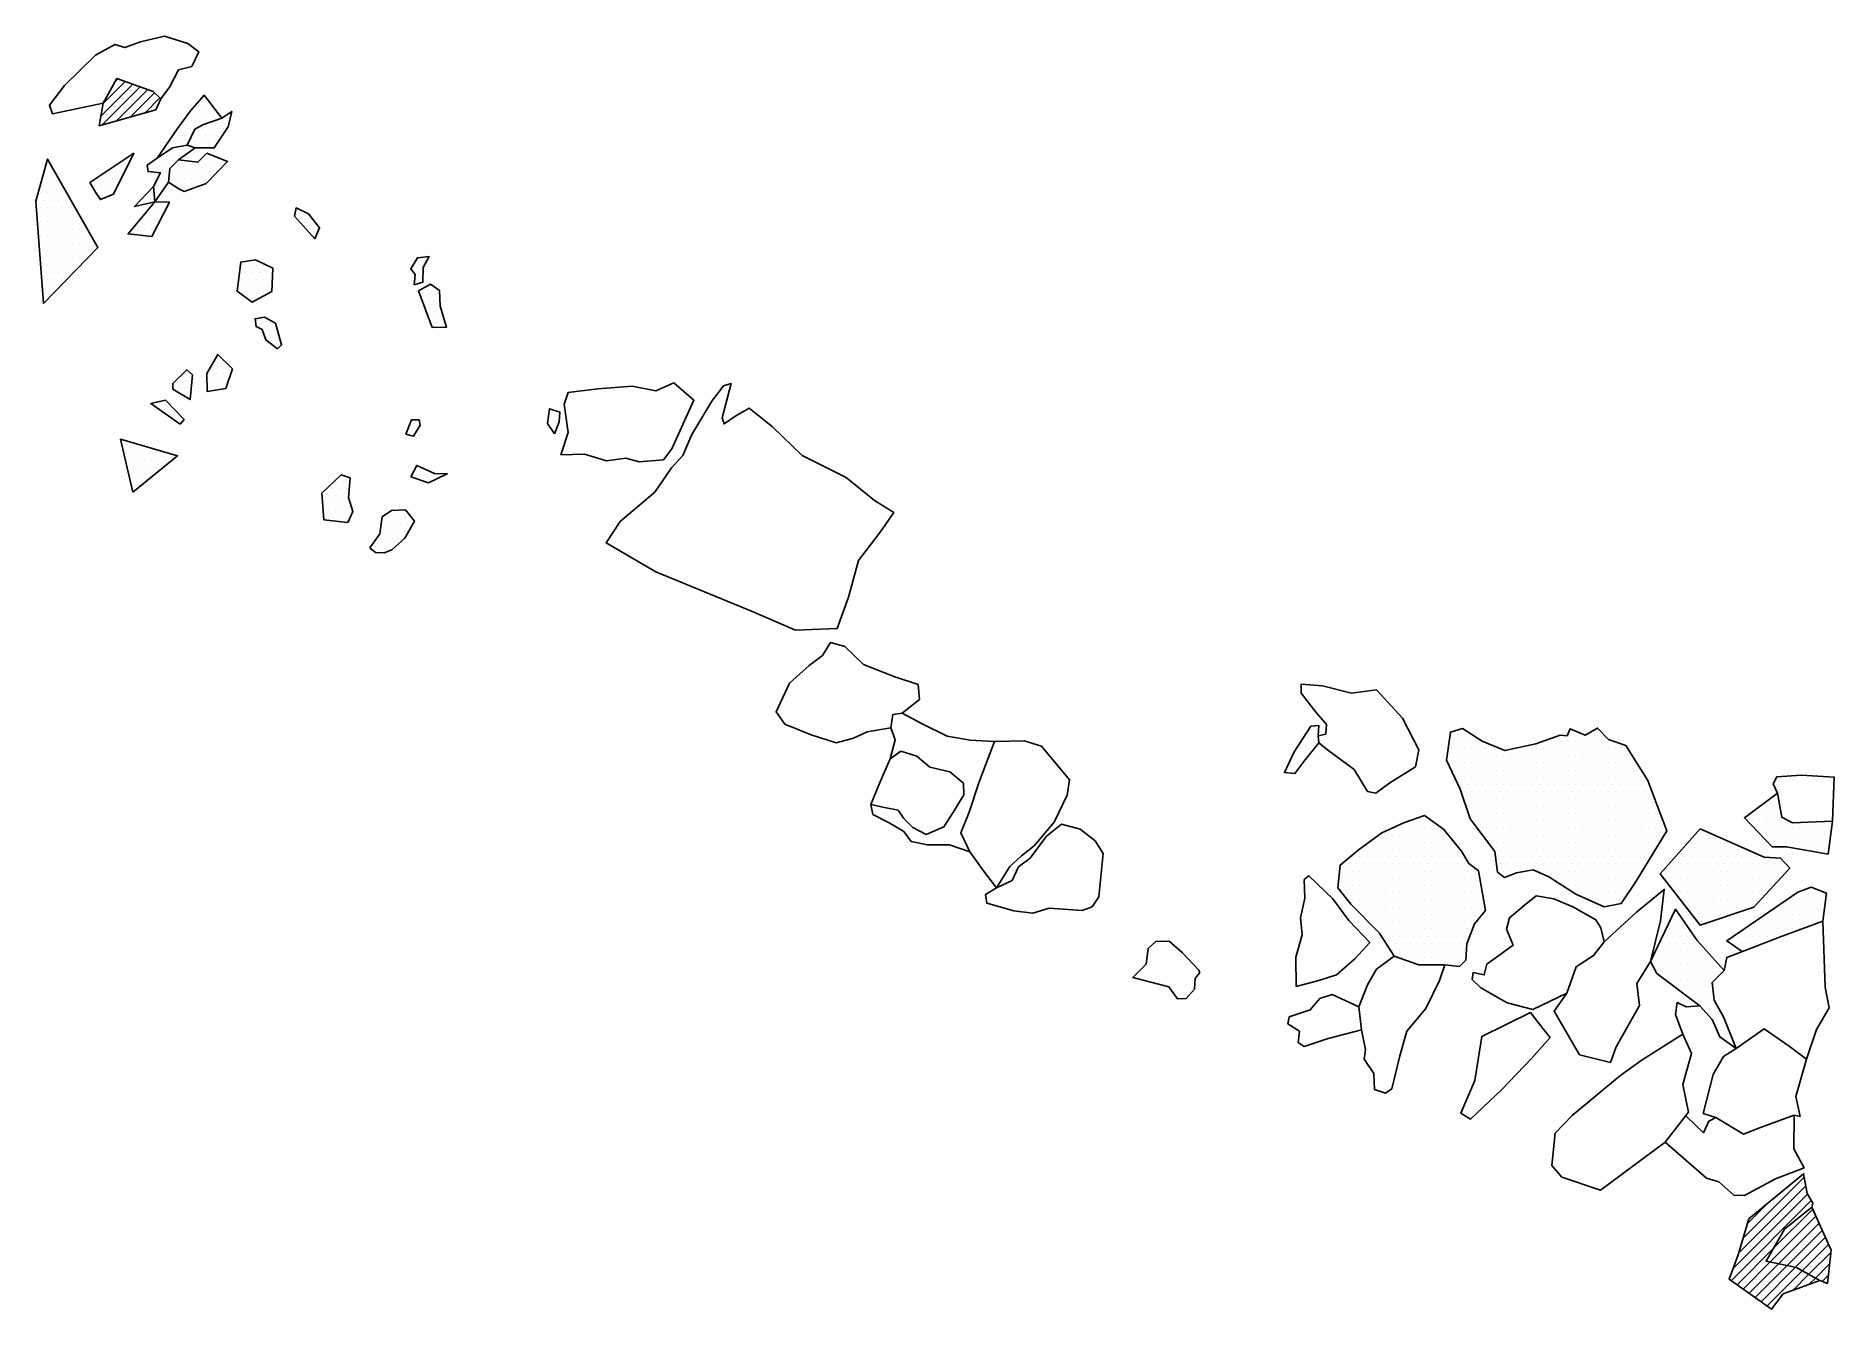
# Model space of a CAD drawing. Header units: metres. Extents: x -1268 to -957, y -1313 to -1093.
import ezdxf

# ---------------------------------------------------------------- set-up
doc = ezdxf.new("R2010")
doc.units = ezdxf.units.M
doc.header["$LTSCALE"] = 25
doc.header["$MEASUREMENT"] = 0
doc.layers.get('0').update_dxf_attribs({"linetype": 'CONTINUOUS'})
for name, color, linetype in [('FEUER', 1, 'CONTINUOUS'), ('STEINE', 4, 'CONTINUOUS'), ('STEINESCHRAFF', 4, 'CONTINUOUS')]:
    doc.layers.add(name, color=color, linetype=linetype)

# ---------------------------------------------------------------- blocks, each defined once
blk = doc.blocks.new('*X1')
at = {"color": 0}
for p, q in [((-1254.52, -1100.73), (-1254.02, -1100.22)), ((-1256.95, -1106.69), (-1251.42, -1101.16)), ((-1256.7, -1108.2), (-1250.12, -1101.62)), ((-1256.6, -1104.57), (-1252.72, -1100.69)), ((-1254.24, -1107.52), (-1248.81, -1102.09)), ((-1251.79, -1106.84), (-1247.63, -1102.67)), ((-1249.34, -1106.15), (-1246.72, -1103.54)), ((-974, -1306.34), (-961.13, -1293.47)), ((-972.98, -1303.55), (-961.43, -1292)), ((-972.26, -1301.07), (-961.7, -1290.5)), ((-974.36, -1308.47), (-960.48, -1294.59)), ((-971.54, -1298.58), (-967.78, -1294.82)), ((-967.1, -1302.97), (-960.2, -1296.07)), ((-967.57, -1305.21), (-959.65, -1297.3)), ((-966.1, -1305.51), (-959.11, -1298.52)), ((-964.64, -1305.82), (-958.57, -1299.75)), ((-963.17, -1306.12), (-958.03, -1300.97)), ((-962.01, -1306.72), (-957.48, -1302.2)), ((-973.32, -1309.2), (-967.1, -1302.97)), ((-972.28, -1309.93), (-967.57, -1305.21)), ((-971.24, -1310.65), (-966.1, -1305.51)), ((-970.2, -1311.38), (-964.64, -1305.82)), ((-960.88, -1307.36), (-957.08, -1303.56)), ((-959.75, -1308), (-957.3, -1305.55)), ((-969.16, -1312.11), (-963.17, -1306.12)), ((-968.12, -1312.83), (-962.01, -1306.72)), ((-963.62, -1310.1), (-960.88, -1307.36)), ((-960.84, -1309.09), (-959.75, -1308)), ((-958.57, -1308.59), (-957.53, -1307.54))]:
    blk.add_line(p, q, dxfattribs=at)
blk = doc.blocks.new('*X2')
at = {"color": 0}
for p, q in [((-1240.625, -1106.25), (-1240.625, -1106.25)), ((-1240, -1105), (-1240, -1105)), ((-1239.375, -1103.75), (-1239.375, -1103.75)), ((-1239.375, -1106.25), (-1239.375, -1106.25)), ((-1238.75, -1105), (-1238.75, -1105)), ((-1238.125, -1106.25), (-1238.125, -1106.25)), ((-1236.875, -1106.25), (-1236.875, -1106.25)), ((-1234.375, -1106.25), (-1234.375, -1106.25)), ((-1243.125, -1108.75), (-1243.125, -1108.75)), ((-1242.5, -1107.5), (-1242.5, -1107.5)), ((-1241.875, -1108.75), (-1241.875, -1108.75)), ((-1241.25, -1107.5), (-1241.25, -1107.5)), ((-1240.625, -1108.75), (-1240.625, -1108.75)), ((-1240, -1107.5), (-1240, -1107.5)), ((-1239.375, -1108.75), (-1239.375, -1108.75)), ((-1238.75, -1107.5), (-1238.75, -1107.5)), ((-1238.125, -1108.75), (-1238.125, -1108.75)), ((-1237.5, -1107.5), (-1237.5, -1107.5)), ((-1236.875, -1108.75), (-1236.875, -1108.75)), ((-1236.25, -1107.5), (-1236.25, -1107.5)), ((-1235.625, -1108.75), (-1235.625, -1108.75)), ((-1235, -1107.5), (-1235, -1107.5)), ((-1245, -1112.5), (-1245, -1112.5)), ((-1244.375, -1111.25), (-1244.375, -1111.25)), ((-1243.75, -1110), (-1243.75, -1110)), ((-1243.75, -1112.5), (-1243.75, -1112.5)), ((-1243.125, -1111.25), (-1243.125, -1111.25)), ((-1242.5, -1110), (-1242.5, -1110)), ((-1242.5, -1112.5), (-1242.5, -1112.5)), ((-1241.875, -1111.25), (-1241.875, -1111.25)), ((-1241.25, -1110), (-1241.25, -1110)), ((-1241.25, -1112.5), (-1241.25, -1112.5)), ((-1240.625, -1111.25), (-1240.625, -1111.25)), ((-1240, -1110), (-1240, -1110)), ((-1239.375, -1111.25), (-1239.375, -1111.25)), ((-1238.75, -1110), (-1238.75, -1110)), ((-1238.125, -1111.25), (-1238.125, -1111.25)), ((-1237.5, -1110), (-1237.5, -1110)), ((-1236.875, -1111.25), (-1236.875, -1111.25)), ((-1236.25, -1110), (-1236.25, -1110)), ((-1266.25, -1115), (-1266.25, -1115)), ((-1253.75, -1115), (-1253.75, -1115)), ((-1252.5, -1115), (-1252.5, -1115)), ((-1251.875, -1113.75), (-1251.875, -1113.75)), ((-1247.5, -1115), (-1247.5, -1115)), ((-1246.875, -1113.75), (-1246.875, -1113.75)), ((-1246.25, -1115), (-1246.25, -1115)), ((-1245.625, -1113.75), (-1245.625, -1113.75)), ((-1245, -1115), (-1245, -1115)), ((-1244.375, -1113.75), (-1244.375, -1113.75)), ((-1243.75, -1115), (-1243.75, -1115)), ((-1243.125, -1113.75), (-1243.125, -1113.75)), ((-1242.5, -1115), (-1242.5, -1115)), ((-1241.25, -1115), (-1241.25, -1115)), ((-1240, -1115), (-1240, -1115)), ((-1238.75, -1115), (-1238.75, -1115)), ((-1238.125, -1113.75), (-1238.125, -1113.75)), ((-1237.5, -1115), (-1237.5, -1115)), ((-1236.25, -1115), (-1236.25, -1115)), ((-1266.875, -1118.75), (-1266.875, -1118.75)), ((-1266.25, -1117.5), (-1266.25, -1117.5)), ((-1265.625, -1116.25), (-1265.625, -1116.25)), ((-1265.625, -1118.75), (-1265.625, -1118.75)), ((-1265, -1117.5), (-1265, -1117.5)), ((-1264.375, -1118.75), (-1264.375, -1118.75)), ((-1258.125, -1118.75), (-1258.125, -1118.75)), ((-1257.5, -1117.5), (-1257.5, -1117.5)), ((-1256.875, -1118.75), (-1256.875, -1118.75)), ((-1256.25, -1117.5), (-1256.25, -1117.5)), ((-1255.625, -1116.25), (-1255.625, -1116.25)), ((-1255.625, -1118.75), (-1255.625, -1118.75)), ((-1255, -1117.5), (-1255, -1117.5)), ((-1254.375, -1116.25), (-1254.375, -1116.25)), ((-1254.375, -1118.75), (-1254.375, -1118.75)), ((-1253.75, -1117.5), (-1253.75, -1117.5)), ((-1253.125, -1116.25), (-1253.125, -1116.25)), ((-1248.125, -1116.25), (-1248.125, -1116.25)), ((-1246.875, -1116.25), (-1246.875, -1116.25)), ((-1246.875, -1118.75), (-1246.875, -1118.75)), ((-1246.25, -1117.5), (-1246.25, -1117.5)), ((-1245.625, -1116.25), (-1245.625, -1116.25)), ((-1245, -1117.5), (-1245, -1117.5)), ((-1244.375, -1116.25), (-1244.375, -1116.25)), ((-1243.75, -1117.5), (-1243.75, -1117.5)), ((-1243.125, -1116.25), (-1243.125, -1116.25)), ((-1243.125, -1118.75), (-1243.125, -1118.75)), ((-1242.5, -1117.5), (-1242.5, -1117.5)), ((-1241.875, -1116.25), (-1241.875, -1116.25)), ((-1241.875, -1118.75), (-1241.875, -1118.75)), ((-1241.25, -1117.5), (-1241.25, -1117.5)), ((-1240.625, -1116.25), (-1240.625, -1116.25)), ((-1240.625, -1118.75), (-1240.625, -1118.75)), ((-1240, -1117.5), (-1240, -1117.5)), ((-1239.375, -1116.25), (-1239.375, -1116.25)), ((-1238.75, -1117.5), (-1238.75, -1117.5)), ((-1238.125, -1116.25), (-1238.125, -1116.25)), ((-1236.875, -1116.25), (-1236.875, -1116.25)), ((-1268.125, -1121.25), (-1268.125, -1121.25)), ((-1267.5, -1120), (-1267.5, -1120)), ((-1266.875, -1121.25), (-1266.875, -1121.25)), ((-1266.25, -1120), (-1266.25, -1120)), ((-1265.625, -1121.25), (-1265.625, -1121.25)), ((-1265, -1120), (-1265, -1120)), ((-1264.375, -1121.25), (-1264.375, -1121.25)), ((-1263.75, -1120), (-1263.75, -1120)), ((-1263.125, -1121.25), (-1263.125, -1121.25)), ((-1257.5, -1120), (-1257.5, -1120)), ((-1256.25, -1120), (-1256.25, -1120)), ((-1255, -1120), (-1255, -1120)), ((-1247.5, -1120), (-1247.5, -1120)), ((-1267.5, -1122.5), (-1267.5, -1122.5)), ((-1267.5, -1125), (-1267.5, -1125)), ((-1266.875, -1123.75), (-1266.875, -1123.75)), ((-1266.25, -1122.5), (-1266.25, -1122.5)), ((-1266.25, -1125), (-1266.25, -1125)), ((-1265.625, -1123.75), (-1265.625, -1123.75)), ((-1265, -1122.5), (-1265, -1122.5)), ((-1265, -1125), (-1265, -1125)), ((-1264.375, -1123.75), (-1264.375, -1123.75)), ((-1263.75, -1122.5), (-1263.75, -1122.5)), ((-1263.75, -1125), (-1263.75, -1125)), ((-1263.125, -1123.75), (-1263.125, -1123.75)), ((-1262.5, -1122.5), (-1262.5, -1122.5)), ((-1262.5, -1125), (-1262.5, -1125)), ((-1261.875, -1123.75), (-1261.875, -1123.75)), ((-1261.25, -1125), (-1261.25, -1125)), ((-1260, -1125), (-1260, -1125)), ((-1250, -1125), (-1250, -1125)), ((-1249.375, -1123.75), (-1249.375, -1123.75)), ((-1248.75, -1125), (-1248.75, -1125)), ((-1248.125, -1123.75), (-1248.125, -1123.75)), ((-1247.5, -1122.5), (-1247.5, -1122.5)), ((-1247.5, -1125), (-1247.5, -1125)), ((-1246.875, -1123.75), (-1246.875, -1123.75)), ((-1246.25, -1122.5), (-1246.25, -1122.5)), ((-1223.125, -1123.75), (-1223.125, -1123.75)), ((-1221.875, -1123.75), (-1221.875, -1123.75)), ((-1221.25, -1125), (-1221.25, -1125)), ((-1220, -1125), (-1220, -1125)), ((-1267.5, -1127.5), (-1267.5, -1127.5)), ((-1266.875, -1126.25), (-1266.875, -1126.25)), ((-1266.25, -1127.5), (-1266.25, -1127.5)), ((-1265.625, -1126.25), (-1265.625, -1126.25)), ((-1265, -1127.5), (-1265, -1127.5)), ((-1264.375, -1126.25), (-1264.375, -1126.25)), ((-1263.75, -1127.5), (-1263.75, -1127.5)), ((-1263.125, -1126.25), (-1263.125, -1126.25)), ((-1262.5, -1127.5), (-1262.5, -1127.5)), ((-1261.875, -1126.25), (-1261.875, -1126.25)), ((-1261.25, -1127.5), (-1261.25, -1127.5)), ((-1260.625, -1126.25), (-1260.625, -1126.25)), ((-1260, -1127.5), (-1260, -1127.5)), ((-1259.375, -1126.25), (-1259.375, -1126.25)), ((-1258.75, -1127.5), (-1258.75, -1127.5)), ((-1250.625, -1126.25), (-1250.625, -1126.25)), ((-1249.375, -1126.25), (-1249.375, -1126.25)), ((-1248.125, -1126.25), (-1248.125, -1126.25)), ((-1220.625, -1126.25), (-1220.625, -1126.25)), ((-1220, -1127.5), (-1220, -1127.5)), ((-1219.375, -1126.25), (-1219.375, -1126.25)), ((-1267.5, -1130), (-1267.5, -1130)), ((-1266.875, -1128.75), (-1266.875, -1128.75)), ((-1266.875, -1131.25), (-1266.875, -1131.25)), ((-1266.25, -1130), (-1266.25, -1130)), ((-1265.625, -1128.75), (-1265.625, -1128.75)), ((-1265.625, -1131.25), (-1265.625, -1131.25)), ((-1265, -1130), (-1265, -1130)), ((-1264.375, -1128.75), (-1264.375, -1128.75)), ((-1264.375, -1131.25), (-1264.375, -1131.25)), ((-1263.75, -1130), (-1263.75, -1130)), ((-1263.125, -1128.75), (-1263.125, -1128.75)), ((-1263.125, -1131.25), (-1263.125, -1131.25)), ((-1262.5, -1130), (-1262.5, -1130)), ((-1261.875, -1128.75), (-1261.875, -1128.75)), ((-1261.875, -1131.25), (-1261.875, -1131.25)), ((-1261.25, -1130), (-1261.25, -1130)), ((-1260.625, -1128.75), (-1260.625, -1128.75)), ((-1260.625, -1131.25), (-1260.625, -1131.25)), ((-1260, -1130), (-1260, -1130)), ((-1259.375, -1128.75), (-1259.375, -1128.75)), ((-1259.375, -1131.25), (-1259.375, -1131.25)), ((-1258.75, -1130), (-1258.75, -1130)), ((-1258.125, -1128.75), (-1258.125, -1128.75)), ((-1201.875, -1131.25), (-1201.875, -1131.25)), ((-1200.625, -1131.25), (-1200.625, -1131.25)), ((-1266.875, -1133.75), (-1266.875, -1133.75)), ((-1266.25, -1132.5), (-1266.25, -1132.5)), ((-1265.625, -1133.75), (-1265.625, -1133.75)), ((-1265, -1132.5), (-1265, -1132.5)), ((-1264.375, -1133.75), (-1264.375, -1133.75)), ((-1263.75, -1132.5), (-1263.75, -1132.5)), ((-1263.125, -1133.75), (-1263.125, -1133.75)), ((-1262.5, -1132.5), (-1262.5, -1132.5)), ((-1261.875, -1133.75), (-1261.875, -1133.75)), ((-1261.25, -1132.5), (-1261.25, -1132.5)), ((-1232.5, -1132.5), (-1232.5, -1132.5)), ((-1231.875, -1133.75), (-1231.875, -1133.75)), ((-1231.25, -1132.5), (-1231.25, -1132.5)), ((-1230.625, -1133.75), (-1230.625, -1133.75)), ((-1230, -1132.5), (-1230, -1132.5)), ((-1229.375, -1133.75), (-1229.375, -1133.75)), ((-1228.75, -1132.5), (-1228.75, -1132.5)), ((-1228.125, -1133.75), (-1228.125, -1133.75)), ((-1202.5, -1132.5), (-1202.5, -1132.5)), ((-1201.875, -1133.75), (-1201.875, -1133.75)), ((-1201.25, -1132.5), (-1201.25, -1132.5)), ((-1266.875, -1136.25), (-1266.875, -1136.25)), ((-1266.25, -1135), (-1266.25, -1135)), ((-1266.25, -1137.5), (-1266.25, -1137.5)), ((-1265.625, -1136.25), (-1265.625, -1136.25)), ((-1265, -1135), (-1265, -1135)), ((-1264.375, -1136.25), (-1264.375, -1136.25)), ((-1263.75, -1135), (-1263.75, -1135)), ((-1233.125, -1136.25), (-1233.125, -1136.25)), ((-1232.5, -1135), (-1232.5, -1135)), ((-1232.5, -1137.5), (-1232.5, -1137.5)), ((-1231.875, -1136.25), (-1231.875, -1136.25)), ((-1231.25, -1135), (-1231.25, -1135)), ((-1231.25, -1137.5), (-1231.25, -1137.5)), ((-1230.625, -1136.25), (-1230.625, -1136.25)), ((-1230, -1135), (-1230, -1135)), ((-1230, -1137.5), (-1230, -1137.5)), ((-1229.375, -1136.25), (-1229.375, -1136.25)), ((-1228.75, -1135), (-1228.75, -1135)), ((-1228.75, -1137.5), (-1228.75, -1137.5)), ((-1228.125, -1136.25), (-1228.125, -1136.25)), ((-1227.5, -1135), (-1227.5, -1135)), ((-1202.5, -1135), (-1202.5, -1135)), ((-1201.25, -1135), (-1201.25, -1135)), ((-1201.25, -1137.5), (-1201.25, -1137.5)), ((-1200, -1137.5), (-1200, -1137.5)), ((-1199.375, -1136.25), (-1199.375, -1136.25)), ((-1198.75, -1137.5), (-1198.75, -1137.5)), ((-1266.875, -1138.75), (-1266.875, -1138.75)), ((-1230.625, -1138.75), (-1230.625, -1138.75)), ((-1200.625, -1138.75), (-1200.625, -1138.75)), ((-1200, -1140), (-1200, -1140)), ((-1199.375, -1138.75), (-1199.375, -1138.75)), ((-1198.75, -1140), (-1198.75, -1140)), ((-1230, -1142.5), (-1230, -1142.5)), ((-1228.75, -1142.5), (-1228.75, -1142.5)), ((-1228.125, -1143.75), (-1228.125, -1143.75)), ((-1227.5, -1142.5), (-1227.5, -1142.5)), ((-1226.875, -1143.75), (-1226.875, -1143.75)), ((-1199.375, -1141.25), (-1199.375, -1141.25)), ((-1198.75, -1142.5), (-1198.75, -1142.5)), ((-1198.125, -1141.25), (-1198.125, -1141.25)), ((-1197.5, -1142.5), (-1197.5, -1142.5)), ((-1227.5, -1145), (-1227.5, -1145)), ((-1226.875, -1146.25), (-1226.875, -1146.25)), ((-1226.25, -1145), (-1226.25, -1145)), ((-1237.5, -1150), (-1237.5, -1150)), ((-1236.875, -1148.75), (-1236.875, -1148.75)), ((-1236.25, -1150), (-1236.25, -1150)), ((-1235, -1150), (-1235, -1150)), ((-1243.75, -1152.5), (-1243.75, -1152.5)), ((-1242.5, -1152.5), (-1242.5, -1152.5)), ((-1241.875, -1151.25), (-1241.875, -1151.25)), ((-1241.25, -1152.5), (-1241.25, -1152.5)), ((-1238.125, -1151.25), (-1238.125, -1151.25)), ((-1237.5, -1152.5), (-1237.5, -1152.5)), ((-1236.875, -1151.25), (-1236.875, -1151.25)), ((-1236.25, -1152.5), (-1236.25, -1152.5)), ((-1235.625, -1151.25), (-1235.625, -1151.25)), ((-1235, -1152.5), (-1235, -1152.5)), ((-1246.875, -1156.25), (-1246.875, -1156.25)), ((-1245.625, -1156.25), (-1245.625, -1156.25)), ((-1244.375, -1153.75), (-1244.375, -1153.75)), ((-1243.125, -1153.75), (-1243.125, -1153.75)), ((-1242.5, -1155), (-1242.5, -1155)), ((-1241.875, -1153.75), (-1241.875, -1153.75)), ((-1238.125, -1153.75), (-1238.125, -1153.75)), ((-1236.875, -1153.75), (-1236.875, -1153.75)), ((-1235.625, -1153.75), (-1235.625, -1153.75)), ((-1246.25, -1157.5), (-1246.25, -1157.5)), ((-1245, -1157.5), (-1245, -1157.5)), ((-1244.375, -1158.75), (-1244.375, -1158.75)), ((-1243.125, -1158.75), (-1243.125, -1158.75)), ((-1203.125, -1161.25), (-1203.125, -1161.25)), ((-1202.5, -1160), (-1202.5, -1160)), ((-1253.125, -1163.75), (-1253.125, -1163.75)), ((-1252.5, -1165), (-1252.5, -1165)), ((-1251.875, -1163.75), (-1251.875, -1163.75)), ((-1251.25, -1165), (-1251.25, -1165)), ((-1250.625, -1163.75), (-1250.625, -1163.75)), ((-1250, -1165), (-1250, -1165)), ((-1248.75, -1165), (-1248.75, -1165)), ((-1247.5, -1165), (-1247.5, -1165)), ((-1246.25, -1165), (-1246.25, -1165)), ((-1251.875, -1166.25), (-1251.875, -1166.25)), ((-1251.875, -1168.75), (-1251.875, -1168.75)), ((-1251.25, -1167.5), (-1251.25, -1167.5)), ((-1250.625, -1166.25), (-1250.625, -1166.25)), ((-1250.625, -1168.75), (-1250.625, -1168.75)), ((-1250, -1167.5), (-1250, -1167.5)), ((-1249.375, -1166.25), (-1249.375, -1166.25)), ((-1249.375, -1168.75), (-1249.375, -1168.75)), ((-1248.75, -1167.5), (-1248.75, -1167.5)), ((-1248.125, -1166.25), (-1248.125, -1166.25)), ((-1248.125, -1168.75), (-1248.125, -1168.75)), ((-1247.5, -1167.5), (-1247.5, -1167.5)), ((-1246.875, -1166.25), (-1246.875, -1166.25)), ((-1246.25, -1167.5), (-1246.25, -1167.5)), ((-1245.625, -1166.25), (-1245.625, -1166.25)), ((-1201.875, -1168.75), (-1201.875, -1168.75)), ((-1200.625, -1168.75), (-1200.625, -1168.75)), ((-1199.375, -1168.75), (-1199.375, -1168.75)), ((-1198.125, -1168.75), (-1198.125, -1168.75)), ((-1251.25, -1170), (-1251.25, -1170)), ((-1250, -1170), (-1250, -1170)), ((-1216.875, -1171.25), (-1216.875, -1171.25)), ((-1216.25, -1170), (-1216.25, -1170)), ((-1215.625, -1171.25), (-1215.625, -1171.25)), ((-1215, -1170), (-1215, -1170)), ((-1214.375, -1171.25), (-1214.375, -1171.25)), ((-1200, -1170), (-1200, -1170)), ((-1218.125, -1173.75), (-1218.125, -1173.75)), ((-1217.5, -1172.5), (-1217.5, -1172.5)), ((-1217.5, -1175), (-1217.5, -1175)), ((-1216.875, -1173.75), (-1216.875, -1173.75)), ((-1216.25, -1172.5), (-1216.25, -1172.5)), ((-1216.25, -1175), (-1216.25, -1175)), ((-1215.625, -1173.75), (-1215.625, -1173.75)), ((-1215, -1172.5), (-1215, -1172.5)), ((-1215, -1175), (-1215, -1175)), ((-1214.375, -1173.75), (-1214.375, -1173.75)), ((-1213.75, -1175), (-1213.75, -1175)), ((-1205, -1175), (-1205, -1175)), ((-1218.125, -1176.25), (-1218.125, -1176.25)), ((-1216.875, -1176.25), (-1216.875, -1176.25)), ((-1215.625, -1176.25), (-1215.625, -1176.25)), ((-1214.375, -1176.25), (-1214.375, -1176.25)), ((-1208.125, -1176.25), (-1208.125, -1176.25)), ((-1207.5, -1177.5), (-1207.5, -1177.5)), ((-1206.875, -1176.25), (-1206.875, -1176.25)), ((-1206.25, -1177.5), (-1206.25, -1177.5)), ((-1205.625, -1176.25), (-1205.625, -1176.25)), ((-1205, -1177.5), (-1205, -1177.5)), ((-1204.375, -1176.25), (-1204.375, -1176.25)), ((-1203.75, -1177.5), (-1203.75, -1177.5)), ((-1203.125, -1176.25), (-1203.125, -1176.25)), ((-1209.375, -1181.25), (-1209.375, -1181.25)), ((-1208.75, -1180), (-1208.75, -1180)), ((-1208.125, -1178.75), (-1208.125, -1178.75)), ((-1208.125, -1181.25), (-1208.125, -1181.25)), ((-1207.5, -1180), (-1207.5, -1180)), ((-1206.875, -1178.75), (-1206.875, -1178.75)), ((-1206.875, -1181.25), (-1206.875, -1181.25)), ((-1206.25, -1180), (-1206.25, -1180)), ((-1205.625, -1178.75), (-1205.625, -1178.75)), ((-1205, -1180), (-1205, -1180)), ((-1204.375, -1178.75), (-1204.375, -1178.75)), ((-1022.5, -1215), (-1022.5, -1215)), ((-1021.875, -1213.75), (-1021.875, -1213.75)), ((-1021.25, -1215), (-1021.25, -1215)), ((-1020.625, -1213.75), (-1020.625, -1213.75)), ((-1020, -1215), (-1020, -1215)), ((-1018.75, -1215), (-1018.75, -1215)), ((-1017.5, -1215), (-1017.5, -1215)), ((-1006.25, -1215), (-1006.25, -1215)), ((-1005, -1215), (-1005, -1215)), ((-1003.75, -1215), (-1003.75, -1215)), ((-1002.5, -1215), (-1002.5, -1215)), ((-1001.875, -1213.75), (-1001.875, -1213.75)), ((-1001.25, -1215), (-1001.25, -1215)), ((-1000.625, -1213.75), (-1000.625, -1213.75)), ((-1000, -1215), (-1000, -1215)), ((-998.75, -1215), (-998.75, -1215)), ((-998.125, -1213.75), (-998.125, -1213.75)), ((-997.5, -1215), (-997.5, -1215)), ((-996.875, -1213.75), (-996.875, -1213.75)), ((-996.25, -1215), (-996.25, -1215)), ((-995, -1215), (-995, -1215)), ((-1023.125, -1216.25), (-1023.125, -1216.25)), ((-1022.5, -1217.5), (-1022.5, -1217.5)), ((-1021.875, -1216.25), (-1021.875, -1216.25)), ((-1021.25, -1217.5), (-1021.25, -1217.5)), ((-1020.625, -1216.25), (-1020.625, -1216.25)), ((-1020, -1217.5), (-1020, -1217.5)), ((-1019.375, -1216.25), (-1019.375, -1216.25)), ((-1018.75, -1217.5), (-1018.75, -1217.5)), ((-1018.125, -1216.25), (-1018.125, -1216.25)), ((-1017.5, -1217.5), (-1017.5, -1217.5)), ((-1016.875, -1216.25), (-1016.875, -1216.25)), ((-1016.25, -1217.5), (-1016.25, -1217.5)), ((-1015.625, -1216.25), (-1015.625, -1216.25)), ((-1015, -1217.5), (-1015, -1217.5)), ((-1013.75, -1217.5), (-1013.75, -1217.5)), ((-1012.5, -1217.5), (-1012.5, -1217.5)), ((-1011.875, -1216.25), (-1011.875, -1216.25)), ((-1011.25, -1217.5), (-1011.25, -1217.5)), ((-1010.625, -1216.25), (-1010.625, -1216.25)), ((-1010, -1217.5), (-1010, -1217.5)), ((-1009.375, -1216.25), (-1009.375, -1216.25)), ((-1008.75, -1217.5), (-1008.75, -1217.5)), ((-1008.125, -1216.25), (-1008.125, -1216.25)), ((-1007.5, -1217.5), (-1007.5, -1217.5)), ((-1006.875, -1216.25), (-1006.875, -1216.25)), ((-1006.25, -1217.5), (-1006.25, -1217.5)), ((-1005.625, -1216.25), (-1005.625, -1216.25)), ((-1005, -1217.5), (-1005, -1217.5)), ((-1004.375, -1216.25), (-1004.375, -1216.25)), ((-1003.75, -1217.5), (-1003.75, -1217.5)), ((-1003.125, -1216.25), (-1003.125, -1216.25)), ((-1002.5, -1217.5), (-1002.5, -1217.5)), ((-1001.875, -1216.25), (-1001.875, -1216.25)), ((-1001.25, -1217.5), (-1001.25, -1217.5)), ((-1000.625, -1216.25), (-1000.625, -1216.25)), ((-1000, -1217.5), (-1000, -1217.5)), ((-999.375, -1216.25), (-999.375, -1216.25)), ((-998.75, -1217.5), (-998.75, -1217.5)), ((-998.125, -1216.25), (-998.125, -1216.25)), ((-997.5, -1217.5), (-997.5, -1217.5)), ((-996.875, -1216.25), (-996.875, -1216.25)), ((-996.25, -1217.5), (-996.25, -1217.5)), ((-995.625, -1216.25), (-995.625, -1216.25)), ((-995, -1217.5), (-995, -1217.5)), ((-994.375, -1216.25), (-994.375, -1216.25)), ((-993.75, -1217.5), (-993.75, -1217.5)), ((-993.125, -1216.25), (-993.125, -1216.25)), ((-992.5, -1217.5), (-992.5, -1217.5)), ((-1023.125, -1218.75), (-1023.125, -1218.75)), ((-1022.5, -1220), (-1022.5, -1220)), ((-1021.875, -1218.75), (-1021.875, -1218.75)), ((-1021.875, -1221.25), (-1021.875, -1221.25)), ((-1021.25, -1220), (-1021.25, -1220)), ((-1020.625, -1218.75), (-1020.625, -1218.75)), ((-1020.625, -1221.25), (-1020.625, -1221.25)), ((-1020, -1220), (-1020, -1220)), ((-1019.375, -1218.75), (-1019.375, -1218.75)), ((-1019.375, -1221.25), (-1019.375, -1221.25)), ((-1018.75, -1220), (-1018.75, -1220)), ((-1018.125, -1218.75), (-1018.125, -1218.75)), ((-1018.125, -1221.25), (-1018.125, -1221.25)), ((-1017.5, -1220), (-1017.5, -1220)), ((-1016.875, -1218.75), (-1016.875, -1218.75)), ((-1016.875, -1221.25), (-1016.875, -1221.25)), ((-1016.25, -1220), (-1016.25, -1220)), ((-1015.625, -1218.75), (-1015.625, -1218.75)), ((-1015.625, -1221.25), (-1015.625, -1221.25)), ((-1015, -1220), (-1015, -1220)), ((-1014.375, -1218.75), (-1014.375, -1218.75)), ((-1014.375, -1221.25), (-1014.375, -1221.25)), ((-1013.75, -1220), (-1013.75, -1220)), ((-1013.125, -1218.75), (-1013.125, -1218.75)), ((-1013.125, -1221.25), (-1013.125, -1221.25)), ((-1012.5, -1220), (-1012.5, -1220)), ((-1011.875, -1218.75), (-1011.875, -1218.75)), ((-1011.875, -1221.25), (-1011.875, -1221.25)), ((-1011.25, -1220), (-1011.25, -1220)), ((-1010.625, -1218.75), (-1010.625, -1218.75)), ((-1010.625, -1221.25), (-1010.625, -1221.25)), ((-1010, -1220), (-1010, -1220)), ((-1009.375, -1218.75), (-1009.375, -1218.75)), ((-1009.375, -1221.25), (-1009.375, -1221.25)), ((-1008.75, -1220), (-1008.75, -1220)), ((-1008.125, -1218.75), (-1008.125, -1218.75)), ((-1008.125, -1221.25), (-1008.125, -1221.25)), ((-1007.5, -1220), (-1007.5, -1220)), ((-1006.875, -1218.75), (-1006.875, -1218.75)), ((-1006.875, -1221.25), (-1006.875, -1221.25)), ((-1006.25, -1220), (-1006.25, -1220)), ((-1005.625, -1218.75), (-1005.625, -1218.75)), ((-1005.625, -1221.25), (-1005.625, -1221.25)), ((-1005, -1220), (-1005, -1220)), ((-1004.375, -1218.75), (-1004.375, -1218.75)), ((-1004.375, -1221.25), (-1004.375, -1221.25)), ((-1003.75, -1220), (-1003.75, -1220)), ((-1003.125, -1218.75), (-1003.125, -1218.75)), ((-1003.125, -1221.25), (-1003.125, -1221.25)), ((-1002.5, -1220), (-1002.5, -1220)), ((-1001.875, -1218.75), (-1001.875, -1218.75)), ((-1001.875, -1221.25), (-1001.875, -1221.25)), ((-1001.25, -1220), (-1001.25, -1220)), ((-1000.625, -1218.75), (-1000.625, -1218.75)), ((-1000.625, -1221.25), (-1000.625, -1221.25)), ((-1000, -1220), (-1000, -1220)), ((-999.375, -1218.75), (-999.375, -1218.75)), ((-999.375, -1221.25), (-999.375, -1221.25)), ((-998.75, -1220), (-998.75, -1220)), ((-998.125, -1218.75), (-998.125, -1218.75)), ((-998.125, -1221.25), (-998.125, -1221.25)), ((-997.5, -1220), (-997.5, -1220)), ((-996.875, -1218.75), (-996.875, -1218.75)), ((-996.875, -1221.25), (-996.875, -1221.25)), ((-996.25, -1220), (-996.25, -1220)), ((-995.625, -1218.75), (-995.625, -1218.75)), ((-995.625, -1221.25), (-995.625, -1221.25)), ((-995, -1220), (-995, -1220)), ((-994.375, -1218.75), (-994.375, -1218.75)), ((-994.375, -1221.25), (-994.375, -1221.25)), ((-993.75, -1220), (-993.75, -1220)), ((-993.125, -1218.75), (-993.125, -1218.75)), ((-993.125, -1221.25), (-993.125, -1221.25)), ((-992.5, -1220), (-992.5, -1220)), ((-991.875, -1218.75), (-991.875, -1218.75)), ((-991.875, -1221.25), (-991.875, -1221.25)), ((-991.25, -1220), (-991.25, -1220)), ((-990.625, -1221.25), (-990.625, -1221.25)), ((-990, -1220), (-990, -1220)), ((-989.375, -1221.25), (-989.375, -1221.25)), ((-1021.25, -1222.5), (-1021.25, -1222.5)), ((-1020.625, -1223.75), (-1020.625, -1223.75)), ((-1020, -1222.5), (-1020, -1222.5)), ((-1019.375, -1223.75), (-1019.375, -1223.75)), ((-1018.75, -1222.5), (-1018.75, -1222.5)), ((-1018.125, -1223.75), (-1018.125, -1223.75)), ((-1017.5, -1222.5), (-1017.5, -1222.5)), ((-1016.875, -1223.75), (-1016.875, -1223.75)), ((-1016.25, -1222.5), (-1016.25, -1222.5)), ((-1015.625, -1223.75), (-1015.625, -1223.75)), ((-1015, -1222.5), (-1015, -1222.5)), ((-1014.375, -1223.75), (-1014.375, -1223.75)), ((-1013.75, -1222.5), (-1013.75, -1222.5)), ((-1013.125, -1223.75), (-1013.125, -1223.75)), ((-1012.5, -1222.5), (-1012.5, -1222.5)), ((-1011.875, -1223.75), (-1011.875, -1223.75)), ((-1011.25, -1222.5), (-1011.25, -1222.5)), ((-1010.625, -1223.75), (-1010.625, -1223.75)), ((-1010, -1222.5), (-1010, -1222.5)), ((-1009.375, -1223.75), (-1009.375, -1223.75)), ((-1008.75, -1222.5), (-1008.75, -1222.5)), ((-1008.125, -1223.75), (-1008.125, -1223.75)), ((-1007.5, -1222.5), (-1007.5, -1222.5)), ((-1006.875, -1223.75), (-1006.875, -1223.75)), ((-1006.25, -1222.5), (-1006.25, -1222.5)), ((-1005.625, -1223.75), (-1005.625, -1223.75)), ((-1005, -1222.5), (-1005, -1222.5)), ((-1004.375, -1223.75), (-1004.375, -1223.75)), ((-1003.75, -1222.5), (-1003.75, -1222.5)), ((-1003.125, -1223.75), (-1003.125, -1223.75)), ((-1002.5, -1222.5), (-1002.5, -1222.5)), ((-1001.875, -1223.75), (-1001.875, -1223.75)), ((-1001.25, -1222.5), (-1001.25, -1222.5)), ((-1000.625, -1223.75), (-1000.625, -1223.75)), ((-1000, -1222.5), (-1000, -1222.5)), ((-999.375, -1223.75), (-999.375, -1223.75)), ((-998.75, -1222.5), (-998.75, -1222.5)), ((-998.125, -1223.75), (-998.125, -1223.75)), ((-997.5, -1222.5), (-997.5, -1222.5)), ((-996.875, -1223.75), (-996.875, -1223.75)), ((-996.25, -1222.5), (-996.25, -1222.5)), ((-995.625, -1223.75), (-995.625, -1223.75)), ((-995, -1222.5), (-995, -1222.5)), ((-994.375, -1223.75), (-994.375, -1223.75)), ((-993.75, -1222.5), (-993.75, -1222.5)), ((-993.125, -1223.75), (-993.125, -1223.75)), ((-992.5, -1222.5), (-992.5, -1222.5)), ((-991.875, -1223.75), (-991.875, -1223.75)), ((-991.25, -1222.5), (-991.25, -1222.5)), ((-990.625, -1223.75), (-990.625, -1223.75)), ((-990, -1222.5), (-990, -1222.5)), ((-989.375, -1223.75), (-989.375, -1223.75)), ((-988.75, -1222.5), (-988.75, -1222.5)), ((-988.125, -1223.75), (-988.125, -1223.75)), ((-1020, -1225), (-1020, -1225)), ((-1019.375, -1226.25), (-1019.375, -1226.25)), ((-1018.75, -1225), (-1018.75, -1225)), ((-1018.75, -1227.5), (-1018.75, -1227.5)), ((-1018.125, -1226.25), (-1018.125, -1226.25)), ((-1017.5, -1225), (-1017.5, -1225)), ((-1017.5, -1227.5), (-1017.5, -1227.5)), ((-1016.875, -1226.25), (-1016.875, -1226.25)), ((-1016.25, -1225), (-1016.25, -1225)), ((-1016.25, -1227.5), (-1016.25, -1227.5)), ((-1015.625, -1226.25), (-1015.625, -1226.25)), ((-1015, -1225), (-1015, -1225)), ((-1015, -1227.5), (-1015, -1227.5)), ((-1014.375, -1226.25), (-1014.375, -1226.25)), ((-1013.75, -1225), (-1013.75, -1225)), ((-1013.75, -1227.5), (-1013.75, -1227.5)), ((-1013.125, -1226.25), (-1013.125, -1226.25)), ((-1012.5, -1225), (-1012.5, -1225)), ((-1012.5, -1227.5), (-1012.5, -1227.5)), ((-1011.875, -1226.25), (-1011.875, -1226.25)), ((-1011.25, -1225), (-1011.25, -1225)), ((-1011.25, -1227.5), (-1011.25, -1227.5)), ((-1010.625, -1226.25), (-1010.625, -1226.25)), ((-1010, -1225), (-1010, -1225)), ((-1010, -1227.5), (-1010, -1227.5)), ((-1009.375, -1226.25), (-1009.375, -1226.25)), ((-1008.75, -1225), (-1008.75, -1225)), ((-1008.75, -1227.5), (-1008.75, -1227.5)), ((-1008.125, -1226.25), (-1008.125, -1226.25)), ((-1007.5, -1225), (-1007.5, -1225)), ((-1007.5, -1227.5), (-1007.5, -1227.5)), ((-1006.875, -1226.25), (-1006.875, -1226.25)), ((-1006.25, -1225), (-1006.25, -1225)), ((-1006.25, -1227.5), (-1006.25, -1227.5)), ((-1005.625, -1226.25), (-1005.625, -1226.25)), ((-1005, -1225), (-1005, -1225)), ((-1005, -1227.5), (-1005, -1227.5)), ((-1004.375, -1226.25), (-1004.375, -1226.25)), ((-1003.75, -1225), (-1003.75, -1225)), ((-1003.75, -1227.5), (-1003.75, -1227.5)), ((-1003.125, -1226.25), (-1003.125, -1226.25)), ((-1002.5, -1225), (-1002.5, -1225)), ((-1002.5, -1227.5), (-1002.5, -1227.5)), ((-1001.875, -1226.25), (-1001.875, -1226.25)), ((-1001.25, -1225), (-1001.25, -1225)), ((-1001.25, -1227.5), (-1001.25, -1227.5)), ((-1000.625, -1226.25), (-1000.625, -1226.25)), ((-1000, -1225), (-1000, -1225)), ((-1000, -1227.5), (-1000, -1227.5)), ((-999.375, -1226.25), (-999.375, -1226.25)), ((-998.75, -1225), (-998.75, -1225)), ((-998.75, -1227.5), (-998.75, -1227.5)), ((-998.125, -1226.25), (-998.125, -1226.25)), ((-997.5, -1225), (-997.5, -1225)), ((-997.5, -1227.5), (-997.5, -1227.5)), ((-996.875, -1226.25), (-996.875, -1226.25)), ((-996.25, -1225), (-996.25, -1225)), ((-996.25, -1227.5), (-996.25, -1227.5)), ((-995.625, -1226.25), (-995.625, -1226.25)), ((-995, -1225), (-995, -1225)), ((-995, -1227.5), (-995, -1227.5)), ((-994.375, -1226.25), (-994.375, -1226.25)), ((-993.75, -1225), (-993.75, -1225)), ((-993.75, -1227.5), (-993.75, -1227.5)), ((-993.125, -1226.25), (-993.125, -1226.25)), ((-992.5, -1225), (-992.5, -1225)), ((-992.5, -1227.5), (-992.5, -1227.5)), ((-991.875, -1226.25), (-991.875, -1226.25)), ((-991.25, -1225), (-991.25, -1225)), ((-991.25, -1227.5), (-991.25, -1227.5)), ((-990.625, -1226.25), (-990.625, -1226.25)), ((-990, -1225), (-990, -1225)), ((-990, -1227.5), (-990, -1227.5)), ((-989.375, -1226.25), (-989.375, -1226.25)), ((-988.75, -1225), (-988.75, -1225)), ((-988.75, -1227.5), (-988.75, -1227.5)), ((-988.125, -1226.25), (-988.125, -1226.25)), ((-987.5, -1227.5), (-987.5, -1227.5)), ((-1032.5, -1230), (-1032.5, -1230)), ((-1031.25, -1230), (-1031.25, -1230)), ((-1030, -1230), (-1030, -1230)), ((-1029.375, -1228.75), (-1029.375, -1228.75)), ((-1028.75, -1230), (-1028.75, -1230)), ((-1028.125, -1228.75), (-1028.125, -1228.75)), ((-1027.5, -1230), (-1027.5, -1230)), ((-1026.875, -1228.75), (-1026.875, -1228.75)), ((-1026.25, -1230), (-1026.25, -1230)), ((-1025, -1230), (-1025, -1230)), ((-1018.125, -1228.75), (-1018.125, -1228.75)), ((-1017.5, -1230), (-1017.5, -1230)), ((-1016.875, -1228.75), (-1016.875, -1228.75)), ((-1016.25, -1230), (-1016.25, -1230)), ((-1015.625, -1228.75), (-1015.625, -1228.75)), ((-1015, -1230), (-1015, -1230)), ((-1014.375, -1228.75), (-1014.375, -1228.75)), ((-1013.75, -1230), (-1013.75, -1230)), ((-1013.125, -1228.75), (-1013.125, -1228.75)), ((-1012.5, -1230), (-1012.5, -1230)), ((-1011.875, -1228.75), (-1011.875, -1228.75)), ((-1011.25, -1230), (-1011.25, -1230)), ((-1010.625, -1228.75), (-1010.625, -1228.75)), ((-1010, -1230), (-1010, -1230)), ((-1009.375, -1228.75), (-1009.375, -1228.75)), ((-1008.75, -1230), (-1008.75, -1230)), ((-1008.125, -1228.75), (-1008.125, -1228.75)), ((-1007.5, -1230), (-1007.5, -1230)), ((-1006.875, -1228.75), (-1006.875, -1228.75)), ((-1006.25, -1230), (-1006.25, -1230)), ((-1005.625, -1228.75), (-1005.625, -1228.75)), ((-1005, -1230), (-1005, -1230)), ((-1004.375, -1228.75), (-1004.375, -1228.75)), ((-1003.75, -1230), (-1003.75, -1230)), ((-1003.125, -1228.75), (-1003.125, -1228.75)), ((-1002.5, -1230), (-1002.5, -1230)), ((-1001.875, -1228.75), (-1001.875, -1228.75)), ((-1001.25, -1230), (-1001.25, -1230)), ((-1000.625, -1228.75), (-1000.625, -1228.75)), ((-1000, -1230), (-1000, -1230)), ((-999.375, -1228.75), (-999.375, -1228.75)), ((-998.75, -1230), (-998.75, -1230)), ((-998.125, -1228.75), (-998.125, -1228.75)), ((-997.5, -1230), (-997.5, -1230)), ((-996.875, -1228.75), (-996.875, -1228.75)), ((-996.25, -1230), (-996.25, -1230)), ((-995.625, -1228.75), (-995.625, -1228.75)), ((-995, -1230), (-995, -1230)), ((-994.375, -1228.75), (-994.375, -1228.75)), ((-993.75, -1230), (-993.75, -1230)), ((-993.125, -1228.75), (-993.125, -1228.75)), ((-992.5, -1230), (-992.5, -1230)), ((-991.875, -1228.75), (-991.875, -1228.75)), ((-991.25, -1230), (-991.25, -1230)), ((-990.625, -1228.75), (-990.625, -1228.75)), ((-990, -1230), (-990, -1230)), ((-989.375, -1228.75), (-989.375, -1228.75)), ((-988.75, -1230), (-988.75, -1230)), ((-988.125, -1228.75), (-988.125, -1228.75)), ((-987.5, -1230), (-987.5, -1230)), ((-986.875, -1228.75), (-986.875, -1228.75)), ((-986.25, -1230), (-986.25, -1230)), ((-1038.125, -1233.75), (-1038.125, -1233.75)), ((-1036.875, -1233.75), (-1036.875, -1233.75)), ((-1036.25, -1232.5), (-1036.25, -1232.5)), ((-1035.625, -1233.75), (-1035.625, -1233.75)), ((-1035, -1232.5), (-1035, -1232.5)), ((-1034.375, -1231.25), (-1034.375, -1231.25)), ((-1034.375, -1233.75), (-1034.375, -1233.75)), ((-1033.75, -1232.5), (-1033.75, -1232.5)), ((-1033.125, -1231.25), (-1033.125, -1231.25)), ((-1033.125, -1233.75), (-1033.125, -1233.75)), ((-1032.5, -1232.5), (-1032.5, -1232.5)), ((-1031.875, -1231.25), (-1031.875, -1231.25)), ((-1031.875, -1233.75), (-1031.875, -1233.75)), ((-1031.25, -1232.5), (-1031.25, -1232.5)), ((-1030.625, -1231.25), (-1030.625, -1231.25)), ((-1030.625, -1233.75), (-1030.625, -1233.75)), ((-1030, -1232.5), (-1030, -1232.5)), ((-1029.375, -1231.25), (-1029.375, -1231.25)), ((-1029.375, -1233.75), (-1029.375, -1233.75)), ((-1028.75, -1232.5), (-1028.75, -1232.5)), ((-1028.125, -1231.25), (-1028.125, -1231.25)), ((-1028.125, -1233.75), (-1028.125, -1233.75)), ((-1027.5, -1232.5), (-1027.5, -1232.5)), ((-1026.875, -1231.25), (-1026.875, -1231.25)), ((-1026.875, -1233.75), (-1026.875, -1233.75)), ((-1026.25, -1232.5), (-1026.25, -1232.5)), ((-1025.625, -1231.25), (-1025.625, -1231.25)), ((-1025.625, -1233.75), (-1025.625, -1233.75)), ((-1025, -1232.5), (-1025, -1232.5)), ((-1024.375, -1231.25), (-1024.375, -1231.25)), ((-1024.375, -1233.75), (-1024.375, -1233.75)), ((-1023.75, -1232.5), (-1023.75, -1232.5)), ((-1023.125, -1233.75), (-1023.125, -1233.75)), ((-1022.5, -1232.5), (-1022.5, -1232.5)), ((-1021.875, -1233.75), (-1021.875, -1233.75)), ((-1016.875, -1231.25), (-1016.875, -1231.25)), ((-1016.25, -1232.5), (-1016.25, -1232.5)), ((-1015.625, -1231.25), (-1015.625, -1231.25)), ((-1015, -1232.5), (-1015, -1232.5)), ((-1014.375, -1231.25), (-1014.375, -1231.25)), ((-1014.375, -1233.75), (-1014.375, -1233.75)), ((-1013.75, -1232.5), (-1013.75, -1232.5)), ((-1013.125, -1231.25), (-1013.125, -1231.25)), ((-1013.125, -1233.75), (-1013.125, -1233.75)), ((-1012.5, -1232.5), (-1012.5, -1232.5)), ((-1011.875, -1231.25), (-1011.875, -1231.25)), ((-1011.875, -1233.75), (-1011.875, -1233.75)), ((-1011.25, -1232.5), (-1011.25, -1232.5)), ((-1010.625, -1231.25), (-1010.625, -1231.25)), ((-1010.625, -1233.75), (-1010.625, -1233.75)), ((-1010, -1232.5), (-1010, -1232.5)), ((-1009.375, -1231.25), (-1009.375, -1231.25)), ((-1009.375, -1233.75), (-1009.375, -1233.75)), ((-1008.75, -1232.5), (-1008.75, -1232.5)), ((-1008.125, -1231.25), (-1008.125, -1231.25)), ((-1008.125, -1233.75), (-1008.125, -1233.75)), ((-1007.5, -1232.5), (-1007.5, -1232.5)), ((-1006.875, -1231.25), (-1006.875, -1231.25)), ((-1006.875, -1233.75), (-1006.875, -1233.75)), ((-1006.25, -1232.5), (-1006.25, -1232.5)), ((-1005.625, -1231.25), (-1005.625, -1231.25)), ((-1005.625, -1233.75), (-1005.625, -1233.75)), ((-1005, -1232.5), (-1005, -1232.5)), ((-1004.375, -1231.25), (-1004.375, -1231.25)), ((-1004.375, -1233.75), (-1004.375, -1233.75)), ((-1003.75, -1232.5), (-1003.75, -1232.5)), ((-1003.125, -1231.25), (-1003.125, -1231.25)), ((-1003.125, -1233.75), (-1003.125, -1233.75)), ((-1002.5, -1232.5), (-1002.5, -1232.5)), ((-1001.875, -1231.25), (-1001.875, -1231.25)), ((-1001.875, -1233.75), (-1001.875, -1233.75)), ((-1001.25, -1232.5), (-1001.25, -1232.5)), ((-1000.625, -1231.25), (-1000.625, -1231.25)), ((-1000.625, -1233.75), (-1000.625, -1233.75)), ((-1000, -1232.5), (-1000, -1232.5)), ((-999.375, -1231.25), (-999.375, -1231.25)), ((-999.375, -1233.75), (-999.375, -1233.75)), ((-998.75, -1232.5), (-998.75, -1232.5)), ((-998.125, -1231.25), (-998.125, -1231.25)), ((-998.125, -1233.75), (-998.125, -1233.75)), ((-997.5, -1232.5), (-997.5, -1232.5)), ((-996.875, -1231.25), (-996.875, -1231.25)), ((-996.875, -1233.75), (-996.875, -1233.75)), ((-996.25, -1232.5), (-996.25, -1232.5)), ((-995.625, -1231.25), (-995.625, -1231.25)), ((-995.625, -1233.75), (-995.625, -1233.75)), ((-995, -1232.5), (-995, -1232.5)), ((-994.375, -1231.25), (-994.375, -1231.25)), ((-994.375, -1233.75), (-994.375, -1233.75)), ((-993.75, -1232.5), (-993.75, -1232.5)), ((-993.125, -1231.25), (-993.125, -1231.25)), ((-993.125, -1233.75), (-993.125, -1233.75)), ((-992.5, -1232.5), (-992.5, -1232.5)), ((-991.875, -1231.25), (-991.875, -1231.25)), ((-991.875, -1233.75), (-991.875, -1233.75)), ((-991.25, -1232.5), (-991.25, -1232.5)), ((-990.625, -1231.25), (-990.625, -1231.25)), ((-990.625, -1233.75), (-990.625, -1233.75)), ((-990, -1232.5), (-990, -1232.5)), ((-989.375, -1231.25), (-989.375, -1231.25)), ((-989.375, -1233.75), (-989.375, -1233.75)), ((-988.75, -1232.5), (-988.75, -1232.5)), ((-988.125, -1231.25), (-988.125, -1231.25)), ((-988.125, -1233.75), (-988.125, -1233.75)), ((-987.5, -1232.5), (-987.5, -1232.5)), ((-986.875, -1231.25), (-986.875, -1231.25)), ((-1040.625, -1236.25), (-1040.625, -1236.25)), ((-1040, -1235), (-1040, -1235)), ((-1039.375, -1236.25), (-1039.375, -1236.25)), ((-1038.75, -1235), (-1038.75, -1235)), ((-1038.125, -1236.25), (-1038.125, -1236.25)), ((-1037.5, -1235), (-1037.5, -1235)), ((-1036.875, -1236.25), (-1036.875, -1236.25)), ((-1036.25, -1235), (-1036.25, -1235)), ((-1035.625, -1236.25), (-1035.625, -1236.25)), ((-1035, -1235), (-1035, -1235)), ((-1034.375, -1236.25), (-1034.375, -1236.25)), ((-1033.75, -1235), (-1033.75, -1235)), ((-1033.125, -1236.25), (-1033.125, -1236.25)), ((-1032.5, -1235), (-1032.5, -1235)), ((-1031.875, -1236.25), (-1031.875, -1236.25)), ((-1031.25, -1235), (-1031.25, -1235)), ((-1030.625, -1236.25), (-1030.625, -1236.25)), ((-1030, -1235), (-1030, -1235)), ((-1029.375, -1236.25), (-1029.375, -1236.25)), ((-1028.75, -1235), (-1028.75, -1235)), ((-1028.125, -1236.25), (-1028.125, -1236.25)), ((-1027.5, -1235), (-1027.5, -1235)), ((-1026.875, -1236.25), (-1026.875, -1236.25)), ((-1026.25, -1235), (-1026.25, -1235)), ((-1025.625, -1236.25), (-1025.625, -1236.25)), ((-1025, -1235), (-1025, -1235)), ((-1024.375, -1236.25), (-1024.375, -1236.25)), ((-1023.75, -1235), (-1023.75, -1235)), ((-1023.125, -1236.25), (-1023.125, -1236.25)), ((-1022.5, -1235), (-1022.5, -1235)), ((-1021.875, -1236.25), (-1021.875, -1236.25)), ((-1021.25, -1235), (-1021.25, -1235)), ((-1020.625, -1236.25), (-1020.625, -1236.25)), ((-1015, -1235), (-1015, -1235)), ((-1014.375, -1236.25), (-1014.375, -1236.25)), ((-1013.75, -1235), (-1013.75, -1235)), ((-1013.125, -1236.25), (-1013.125, -1236.25)), ((-1012.5, -1235), (-1012.5, -1235)), ((-1011.875, -1236.25), (-1011.875, -1236.25)), ((-1011.25, -1235), (-1011.25, -1235)), ((-1010.625, -1236.25), (-1010.625, -1236.25)), ((-1010, -1235), (-1010, -1235)), ((-1009.375, -1236.25), (-1009.375, -1236.25)), ((-1008.75, -1235), (-1008.75, -1235)), ((-1008.125, -1236.25), (-1008.125, -1236.25)), ((-1007.5, -1235), (-1007.5, -1235)), ((-1006.875, -1236.25), (-1006.875, -1236.25)), ((-1006.25, -1235), (-1006.25, -1235)), ((-1005.625, -1236.25), (-1005.625, -1236.25)), ((-1005, -1235), (-1005, -1235)), ((-1004.375, -1236.25), (-1004.375, -1236.25)), ((-1003.75, -1235), (-1003.75, -1235)), ((-1003.125, -1236.25), (-1003.125, -1236.25)), ((-1002.5, -1235), (-1002.5, -1235)), ((-1001.875, -1236.25), (-1001.875, -1236.25)), ((-1001.25, -1235), (-1001.25, -1235)), ((-1000.625, -1236.25), (-1000.625, -1236.25)), ((-1000, -1235), (-1000, -1235)), ((-999.375, -1236.25), (-999.375, -1236.25)), ((-998.75, -1235), (-998.75, -1235)), ((-998.125, -1236.25), (-998.125, -1236.25)), ((-997.5, -1235), (-997.5, -1235)), ((-996.875, -1236.25), (-996.875, -1236.25)), ((-996.25, -1235), (-996.25, -1235)), ((-995.625, -1236.25), (-995.625, -1236.25)), ((-995, -1235), (-995, -1235)), ((-994.375, -1236.25), (-994.375, -1236.25)), ((-993.75, -1235), (-993.75, -1235)), ((-993.125, -1236.25), (-993.125, -1236.25)), ((-992.5, -1235), (-992.5, -1235)), ((-991.875, -1236.25), (-991.875, -1236.25)), ((-991.25, -1235), (-991.25, -1235)), ((-990.625, -1236.25), (-990.625, -1236.25)), ((-990, -1235), (-990, -1235)), ((-989.375, -1236.25), (-989.375, -1236.25)), ((-988.75, -1235), (-988.75, -1235)), ((-1042.5, -1240), (-1042.5, -1240)), ((-1041.875, -1238.75), (-1041.875, -1238.75)), ((-1041.25, -1237.5), (-1041.25, -1237.5)), ((-1041.25, -1240), (-1041.25, -1240)), ((-1040.625, -1238.75), (-1040.625, -1238.75)), ((-1040, -1237.5), (-1040, -1237.5)), ((-1040, -1240), (-1040, -1240)), ((-1039.375, -1238.75), (-1039.375, -1238.75)), ((-1038.75, -1237.5), (-1038.75, -1237.5)), ((-1038.75, -1240), (-1038.75, -1240)), ((-1038.125, -1238.75), (-1038.125, -1238.75)), ((-1037.5, -1237.5), (-1037.5, -1237.5)), ((-1037.5, -1240), (-1037.5, -1240)), ((-1036.875, -1238.75), (-1036.875, -1238.75)), ((-1036.25, -1237.5), (-1036.25, -1237.5)), ((-1036.25, -1240), (-1036.25, -1240)), ((-1035.625, -1238.75), (-1035.625, -1238.75)), ((-1035, -1237.5), (-1035, -1237.5)), ((-1035, -1240), (-1035, -1240)), ((-1034.375, -1238.75), (-1034.375, -1238.75)), ((-1033.75, -1237.5), (-1033.75, -1237.5)), ((-1033.75, -1240), (-1033.75, -1240)), ((-1033.125, -1238.75), (-1033.125, -1238.75)), ((-1032.5, -1237.5), (-1032.5, -1237.5)), ((-1032.5, -1240), (-1032.5, -1240)), ((-1031.875, -1238.75), (-1031.875, -1238.75)), ((-1031.25, -1237.5), (-1031.25, -1237.5)), ((-1031.25, -1240), (-1031.25, -1240)), ((-1030.625, -1238.75), (-1030.625, -1238.75)), ((-1030, -1237.5), (-1030, -1237.5)), ((-1030, -1240), (-1030, -1240)), ((-1029.375, -1238.75), (-1029.375, -1238.75)), ((-1028.75, -1237.5), (-1028.75, -1237.5)), ((-1028.75, -1240), (-1028.75, -1240)), ((-1028.125, -1238.75), (-1028.125, -1238.75)), ((-1027.5, -1237.5), (-1027.5, -1237.5)), ((-1027.5, -1240), (-1027.5, -1240)), ((-1026.875, -1238.75), (-1026.875, -1238.75)), ((-1026.25, -1237.5), (-1026.25, -1237.5)), ((-1026.25, -1240), (-1026.25, -1240)), ((-1025.625, -1238.75), (-1025.625, -1238.75)), ((-1025, -1237.5), (-1025, -1237.5)), ((-1025, -1240), (-1025, -1240)), ((-1024.375, -1238.75), (-1024.375, -1238.75)), ((-1023.75, -1237.5), (-1023.75, -1237.5)), ((-1023.75, -1240), (-1023.75, -1240)), ((-1023.125, -1238.75), (-1023.125, -1238.75)), ((-1022.5, -1237.5), (-1022.5, -1237.5)), ((-1022.5, -1240), (-1022.5, -1240)), ((-1021.875, -1238.75), (-1021.875, -1238.75)), ((-1021.25, -1237.5), (-1021.25, -1237.5)), ((-1021.25, -1240), (-1021.25, -1240)), ((-1020.625, -1238.75), (-1020.625, -1238.75)), ((-1020, -1237.5), (-1020, -1237.5)), ((-1020, -1240), (-1020, -1240)), ((-1019.375, -1238.75), (-1019.375, -1238.75)), ((-1018.75, -1237.5), (-1018.75, -1237.5)), ((-1018.75, -1240), (-1018.75, -1240)), ((-1018.125, -1238.75), (-1018.125, -1238.75)), ((-1013.75, -1237.5), (-1013.75, -1237.5)), ((-1012.5, -1237.5), (-1012.5, -1237.5)), ((-1011.25, -1237.5), (-1011.25, -1237.5)), ((-1010, -1237.5), (-1010, -1237.5)), ((-1007.5, -1237.5), (-1007.5, -1237.5)), ((-1006.25, -1237.5), (-1006.25, -1237.5)), ((-1005, -1237.5), (-1005, -1237.5)), ((-1004.375, -1238.75), (-1004.375, -1238.75)), ((-1003.75, -1237.5), (-1003.75, -1237.5)), ((-1003.125, -1238.75), (-1003.125, -1238.75)), ((-1002.5, -1237.5), (-1002.5, -1237.5)), ((-1002.5, -1240), (-1002.5, -1240)), ((-1001.875, -1238.75), (-1001.875, -1238.75)), ((-1001.25, -1237.5), (-1001.25, -1237.5)), ((-1001.25, -1240), (-1001.25, -1240)), ((-1000.625, -1238.75), (-1000.625, -1238.75)), ((-1000, -1237.5), (-1000, -1237.5)), ((-1000, -1240), (-1000, -1240)), ((-999.375, -1238.75), (-999.375, -1238.75)), ((-998.75, -1237.5), (-998.75, -1237.5)), ((-998.75, -1240), (-998.75, -1240)), ((-998.125, -1238.75), (-998.125, -1238.75)), ((-997.5, -1237.5), (-997.5, -1237.5)), ((-997.5, -1240), (-997.5, -1240)), ((-996.875, -1238.75), (-996.875, -1238.75)), ((-996.25, -1237.5), (-996.25, -1237.5)), ((-996.25, -1240), (-996.25, -1240)), ((-995.625, -1238.75), (-995.625, -1238.75)), ((-995, -1237.5), (-995, -1237.5)), ((-995, -1240), (-995, -1240)), ((-994.375, -1238.75), (-994.375, -1238.75)), ((-993.75, -1237.5), (-993.75, -1237.5)), ((-993.75, -1240), (-993.75, -1240)), ((-993.125, -1238.75), (-993.125, -1238.75)), ((-992.5, -1237.5), (-992.5, -1237.5)), ((-992.5, -1240), (-992.5, -1240)), ((-991.875, -1238.75), (-991.875, -1238.75)), ((-991.25, -1237.5), (-991.25, -1237.5)), ((-990.625, -1238.75), (-990.625, -1238.75)), ((-990, -1237.5), (-990, -1237.5)), ((-1041.875, -1241.25), (-1041.875, -1241.25)), ((-1040.625, -1241.25), (-1040.625, -1241.25)), ((-1040, -1242.5), (-1040, -1242.5)), ((-1039.375, -1241.25), (-1039.375, -1241.25)), ((-1038.75, -1242.5), (-1038.75, -1242.5)), ((-1038.125, -1241.25), (-1038.125, -1241.25)), ((-1037.5, -1242.5), (-1037.5, -1242.5)), ((-1036.875, -1241.25), (-1036.875, -1241.25)), ((-1036.25, -1242.5), (-1036.25, -1242.5)), ((-1035.625, -1241.25), (-1035.625, -1241.25)), ((-1035, -1242.5), (-1035, -1242.5)), ((-1034.375, -1241.25), (-1034.375, -1241.25)), ((-1033.75, -1242.5), (-1033.75, -1242.5)), ((-1033.125, -1241.25), (-1033.125, -1241.25)), ((-1032.5, -1242.5), (-1032.5, -1242.5)), ((-1031.875, -1241.25), (-1031.875, -1241.25)), ((-1031.25, -1242.5), (-1031.25, -1242.5)), ((-1030.625, -1241.25), (-1030.625, -1241.25)), ((-1030, -1242.5), (-1030, -1242.5)), ((-1029.375, -1241.25), (-1029.375, -1241.25)), ((-1028.75, -1242.5), (-1028.75, -1242.5)), ((-1028.125, -1241.25), (-1028.125, -1241.25)), ((-1027.5, -1242.5), (-1027.5, -1242.5)), ((-1026.875, -1241.25), (-1026.875, -1241.25)), ((-1026.25, -1242.5), (-1026.25, -1242.5)), ((-1025.625, -1241.25), (-1025.625, -1241.25)), ((-1025, -1242.5), (-1025, -1242.5)), ((-1024.375, -1241.25), (-1024.375, -1241.25)), ((-1023.75, -1242.5), (-1023.75, -1242.5)), ((-1023.125, -1241.25), (-1023.125, -1241.25)), ((-1022.5, -1242.5), (-1022.5, -1242.5)), ((-1021.875, -1241.25), (-1021.875, -1241.25)), ((-1021.25, -1242.5), (-1021.25, -1242.5)), ((-1020.625, -1241.25), (-1020.625, -1241.25)), ((-1020, -1242.5), (-1020, -1242.5)), ((-1019.375, -1241.25), (-1019.375, -1241.25)), ((-1018.75, -1242.5), (-1018.75, -1242.5)), ((-1018.125, -1241.25), (-1018.125, -1241.25)), ((-1017.5, -1242.5), (-1017.5, -1242.5)), ((-1000.625, -1241.25), (-1000.625, -1241.25)), ((-999.375, -1241.25), (-999.375, -1241.25)), ((-998.75, -1242.5), (-998.75, -1242.5)), ((-998.125, -1241.25), (-998.125, -1241.25)), ((-997.5, -1242.5), (-997.5, -1242.5)), ((-996.875, -1241.25), (-996.875, -1241.25)), ((-996.25, -1242.5), (-996.25, -1242.5)), ((-995.625, -1241.25), (-995.625, -1241.25)), ((-995, -1242.5), (-995, -1242.5)), ((-994.375, -1241.25), (-994.375, -1241.25)), ((-993.75, -1242.5), (-993.75, -1242.5)), ((-993.125, -1241.25), (-993.125, -1241.25)), ((-1039.375, -1243.75), (-1039.375, -1243.75)), ((-1038.125, -1243.75), (-1038.125, -1243.75)), ((-1037.5, -1245), (-1037.5, -1245)), ((-1036.875, -1243.75), (-1036.875, -1243.75)), ((-1036.875, -1246.25), (-1036.875, -1246.25)), ((-1036.25, -1245), (-1036.25, -1245)), ((-1035.625, -1243.75), (-1035.625, -1243.75)), ((-1035.625, -1246.25), (-1035.625, -1246.25)), ((-1035, -1245), (-1035, -1245)), ((-1034.375, -1243.75), (-1034.375, -1243.75)), ((-1034.375, -1246.25), (-1034.375, -1246.25)), ((-1033.75, -1245), (-1033.75, -1245)), ((-1033.125, -1243.75), (-1033.125, -1243.75)), ((-1033.125, -1246.25), (-1033.125, -1246.25)), ((-1032.5, -1245), (-1032.5, -1245)), ((-1031.875, -1243.75), (-1031.875, -1243.75)), ((-1031.875, -1246.25), (-1031.875, -1246.25)), ((-1031.25, -1245), (-1031.25, -1245)), ((-1030.625, -1243.75), (-1030.625, -1243.75)), ((-1030.625, -1246.25), (-1030.625, -1246.25)), ((-1030, -1245), (-1030, -1245)), ((-1029.375, -1243.75), (-1029.375, -1243.75)), ((-1029.375, -1246.25), (-1029.375, -1246.25)), ((-1028.75, -1245), (-1028.75, -1245)), ((-1028.125, -1243.75), (-1028.125, -1243.75)), ((-1028.125, -1246.25), (-1028.125, -1246.25)), ((-1027.5, -1245), (-1027.5, -1245)), ((-1026.875, -1243.75), (-1026.875, -1243.75)), ((-1026.875, -1246.25), (-1026.875, -1246.25)), ((-1026.25, -1245), (-1026.25, -1245)), ((-1025.625, -1243.75), (-1025.625, -1243.75)), ((-1025.625, -1246.25), (-1025.625, -1246.25)), ((-1025, -1245), (-1025, -1245)), ((-1024.375, -1243.75), (-1024.375, -1243.75)), ((-1024.375, -1246.25), (-1024.375, -1246.25)), ((-1023.75, -1245), (-1023.75, -1245)), ((-1023.125, -1243.75), (-1023.125, -1243.75)), ((-1023.125, -1246.25), (-1023.125, -1246.25)), ((-1022.5, -1245), (-1022.5, -1245)), ((-1021.875, -1243.75), (-1021.875, -1243.75)), ((-1021.875, -1246.25), (-1021.875, -1246.25)), ((-1021.25, -1245), (-1021.25, -1245)), ((-1020.625, -1243.75), (-1020.625, -1243.75)), ((-1020.625, -1246.25), (-1020.625, -1246.25)), ((-1020, -1245), (-1020, -1245)), ((-1019.375, -1243.75), (-1019.375, -1243.75)), ((-1019.375, -1246.25), (-1019.375, -1246.25)), ((-1018.75, -1245), (-1018.75, -1245)), ((-1018.125, -1243.75), (-1018.125, -1243.75)), ((-1017.5, -1245), (-1017.5, -1245)), ((-984.375, -1246.25), (-984.375, -1246.25)), ((-983.75, -1245), (-983.75, -1245)), ((-983.125, -1246.25), (-983.125, -1246.25)), ((-1035, -1247.5), (-1035, -1247.5)), ((-1034.375, -1248.75), (-1034.375, -1248.75)), ((-1033.75, -1247.5), (-1033.75, -1247.5)), ((-1033.125, -1248.75), (-1033.125, -1248.75)), ((-1032.5, -1247.5), (-1032.5, -1247.5)), ((-1031.875, -1248.75), (-1031.875, -1248.75)), ((-1031.25, -1247.5), (-1031.25, -1247.5)), ((-1030.625, -1248.75), (-1030.625, -1248.75)), ((-1030, -1247.5), (-1030, -1247.5)), ((-1029.375, -1248.75), (-1029.375, -1248.75)), ((-1028.75, -1247.5), (-1028.75, -1247.5)), ((-1028.125, -1248.75), (-1028.125, -1248.75)), ((-1027.5, -1247.5), (-1027.5, -1247.5)), ((-1026.875, -1248.75), (-1026.875, -1248.75)), ((-1026.25, -1247.5), (-1026.25, -1247.5)), ((-1025.625, -1248.75), (-1025.625, -1248.75)), ((-1025, -1247.5), (-1025, -1247.5)), ((-1024.375, -1248.75), (-1024.375, -1248.75)), ((-1023.75, -1247.5), (-1023.75, -1247.5)), ((-1023.125, -1248.75), (-1023.125, -1248.75)), ((-1022.5, -1247.5), (-1022.5, -1247.5)), ((-1021.875, -1248.75), (-1021.875, -1248.75)), ((-1021.25, -1247.5), (-1021.25, -1247.5)), ((-1020.625, -1248.75), (-1020.625, -1248.75)), ((-1020, -1247.5), (-1020, -1247.5)), ((-985.625, -1248.75), (-985.625, -1248.75)), ((-985, -1247.5), (-985, -1247.5)), ((-984.375, -1248.75), (-984.375, -1248.75)), ((-983.75, -1247.5), (-983.75, -1247.5)), ((-983.125, -1248.75), (-983.125, -1248.75)), ((-982.5, -1247.5), (-982.5, -1247.5)), ((-981.875, -1248.75), (-981.875, -1248.75)), ((-1033.75, -1250), (-1033.75, -1250)), ((-1033.125, -1251.25), (-1033.125, -1251.25)), ((-1032.5, -1250), (-1032.5, -1250)), ((-1031.875, -1251.25), (-1031.875, -1251.25)), ((-1031.25, -1250), (-1031.25, -1250)), ((-1031.25, -1252.5), (-1031.25, -1252.5)), ((-1030.625, -1251.25), (-1030.625, -1251.25)), ((-1030, -1250), (-1030, -1250)), ((-1030, -1252.5), (-1030, -1252.5)), ((-1029.375, -1251.25), (-1029.375, -1251.25)), ((-1028.75, -1250), (-1028.75, -1250)), ((-1028.75, -1252.5), (-1028.75, -1252.5)), ((-1028.125, -1251.25), (-1028.125, -1251.25)), ((-1027.5, -1250), (-1027.5, -1250)), ((-1027.5, -1252.5), (-1027.5, -1252.5)), ((-1026.875, -1251.25), (-1026.875, -1251.25)), ((-1026.25, -1250), (-1026.25, -1250)), ((-1026.25, -1252.5), (-1026.25, -1252.5)), ((-1025.625, -1251.25), (-1025.625, -1251.25)), ((-1025, -1250), (-1025, -1250)), ((-1025, -1252.5), (-1025, -1252.5)), ((-1024.375, -1251.25), (-1024.375, -1251.25)), ((-1023.75, -1250), (-1023.75, -1250)), ((-1023.75, -1252.5), (-1023.75, -1252.5)), ((-1023.125, -1251.25), (-1023.125, -1251.25)), ((-1022.5, -1250), (-1022.5, -1250)), ((-1022.5, -1252.5), (-1022.5, -1252.5)), ((-1021.875, -1251.25), (-1021.875, -1251.25)), ((-1021.25, -1250), (-1021.25, -1250)), ((-1021.25, -1252.5), (-1021.25, -1252.5)), ((-1020.625, -1251.25), (-1020.625, -1251.25)), ((-987.5, -1252.5), (-987.5, -1252.5)), ((-986.875, -1251.25), (-986.875, -1251.25)), ((-986.25, -1250), (-986.25, -1250)), ((-986.25, -1252.5), (-986.25, -1252.5)), ((-985.625, -1251.25), (-985.625, -1251.25)), ((-985, -1250), (-985, -1250)), ((-985, -1252.5), (-985, -1252.5)), ((-984.375, -1251.25), (-984.375, -1251.25)), ((-983.75, -1250), (-983.75, -1250)), ((-983.75, -1252.5), (-983.75, -1252.5)), ((-983.125, -1251.25), (-983.125, -1251.25)), ((-982.5, -1250), (-982.5, -1250)), ((-982.5, -1252.5), (-982.5, -1252.5)), ((-981.875, -1251.25), (-981.875, -1251.25)), ((-981.25, -1250), (-981.25, -1250)), ((-981.25, -1252.5), (-981.25, -1252.5)), ((-980.625, -1251.25), (-980.625, -1251.25)), ((-980, -1250), (-980, -1250)), ((-980, -1252.5), (-980, -1252.5)), ((-979.375, -1251.25), (-979.375, -1251.25)), ((-978.75, -1252.5), (-978.75, -1252.5)), ((-1028.125, -1253.75), (-1028.125, -1253.75)), ((-1023.125, -1253.75), (-1023.125, -1253.75)), ((-1021.875, -1253.75), (-1021.875, -1253.75)), ((-986.875, -1253.75), (-986.875, -1253.75)), ((-986.25, -1255), (-986.25, -1255)), ((-985.625, -1253.75), (-985.625, -1253.75)), ((-985, -1255), (-985, -1255)), ((-984.375, -1253.75), (-984.375, -1253.75)), ((-983.75, -1255), (-983.75, -1255)), ((-983.125, -1253.75), (-983.125, -1253.75)), ((-982.5, -1255), (-982.5, -1255)), ((-981.875, -1253.75), (-981.875, -1253.75)), ((-981.25, -1255), (-981.25, -1255)), ((-980.625, -1253.75), (-980.625, -1253.75)), ((-980, -1255), (-980, -1255)), ((-979.375, -1253.75), (-979.375, -1253.75)), ((-978.75, -1255), (-978.75, -1255)), ((-978.125, -1253.75), (-978.125, -1253.75)), ((-977.5, -1255), (-977.5, -1255)), ((-976.875, -1253.75), (-976.875, -1253.75)), ((-976.25, -1255), (-976.25, -1255)), ((-985.625, -1256.25), (-985.625, -1256.25)), ((-984.375, -1256.25), (-984.375, -1256.25)), ((-983.75, -1257.5), (-983.75, -1257.5)), ((-983.125, -1256.25), (-983.125, -1256.25)), ((-982.5, -1257.5), (-982.5, -1257.5)), ((-981.875, -1256.25), (-981.875, -1256.25)), ((-981.875, -1258.75), (-981.875, -1258.75)), ((-981.25, -1257.5), (-981.25, -1257.5)), ((-980.625, -1256.25), (-980.625, -1256.25)), ((-980.625, -1258.75), (-980.625, -1258.75)), ((-980, -1257.5), (-980, -1257.5)), ((-979.375, -1256.25), (-979.375, -1256.25)), ((-979.375, -1258.75), (-979.375, -1258.75)), ((-978.75, -1257.5), (-978.75, -1257.5)), ((-978.125, -1256.25), (-978.125, -1256.25)), ((-978.125, -1258.75), (-978.125, -1258.75)), ((-980, -1260), (-980, -1260)), ((-979.375, -1261.25), (-979.375, -1261.25)), ((-978.75, -1260), (-978.75, -1260)), ((-978.125, -1261.25), (-978.125, -1261.25)), ((-977.5, -1260), (-977.5, -1260)), ((-976.875, -1261.25), (-976.875, -1261.25)), ((-977.5, -1262.5), (-977.5, -1262.5)), ((-976.875, -1263.75), (-976.875, -1263.75)), ((-976.25, -1262.5), (-976.25, -1262.5)), ((-976.25, -1265), (-976.25, -1265)), ((-975.625, -1263.75), (-975.625, -1263.75)), ((-975, -1265), (-975, -1265)), ((-975.625, -1266.25), (-975.625, -1266.25)), ((-974.375, -1266.25), (-974.375, -1266.25))]:
    blk.add_line(p, q, dxfattribs=at)
blk = doc.blocks.new('*X3')
at = {"color": 0}
for p, q in [((-970, -1227.5), (-970, -1227.5)), ((-968.75, -1227.5), (-968.75, -1227.5)), ((-968.125, -1226.25), (-968.125, -1226.25)), ((-967.5, -1225), (-967.5, -1225)), ((-967.5, -1227.5), (-967.5, -1227.5)), ((-966.875, -1226.25), (-966.875, -1226.25)), ((-966.25, -1225), (-966.25, -1225)), ((-966.25, -1227.5), (-966.25, -1227.5)), ((-970.625, -1228.75), (-970.625, -1228.75)), ((-970, -1230), (-970, -1230)), ((-969.375, -1228.75), (-969.375, -1228.75)), ((-968.75, -1230), (-968.75, -1230)), ((-968.125, -1228.75), (-968.125, -1228.75)), ((-967.5, -1230), (-967.5, -1230)), ((-966.875, -1228.75), (-966.875, -1228.75)), ((-966.25, -1230), (-966.25, -1230)), ((-965.625, -1228.75), (-965.625, -1228.75)), ((-965, -1230), (-965, -1230)), ((-963.75, -1230), (-963.75, -1230)), ((-962.5, -1230), (-962.5, -1230)), ((-961.25, -1230), (-961.25, -1230)), ((-960, -1230), (-960, -1230)), ((-958.75, -1230), (-958.75, -1230)), ((-957.5, -1230), (-957.5, -1230)), ((-981.875, -1233.75), (-981.875, -1233.75)), ((-981.25, -1232.5), (-981.25, -1232.5)), ((-980.625, -1231.25), (-980.625, -1231.25)), ((-980.625, -1233.75), (-980.625, -1233.75)), ((-980, -1232.5), (-980, -1232.5)), ((-979.375, -1231.25), (-979.375, -1231.25)), ((-979.375, -1233.75), (-979.375, -1233.75)), ((-978.75, -1232.5), (-978.75, -1232.5)), ((-978.125, -1231.25), (-978.125, -1231.25)), ((-978.125, -1233.75), (-978.125, -1233.75)), ((-977.5, -1232.5), (-977.5, -1232.5)), ((-976.875, -1233.75), (-976.875, -1233.75)), ((-976.25, -1232.5), (-976.25, -1232.5)), ((-975.625, -1233.75), (-975.625, -1233.75)), ((-975, -1232.5), (-975, -1232.5)), ((-974.375, -1233.75), (-974.375, -1233.75)), ((-973.125, -1233.75), (-973.125, -1233.75)), ((-971.875, -1233.75), (-971.875, -1233.75)), ((-968.125, -1231.25), (-968.125, -1231.25)), ((-967.5, -1232.5), (-967.5, -1232.5)), ((-966.875, -1231.25), (-966.875, -1231.25)), ((-966.25, -1232.5), (-966.25, -1232.5)), ((-965.625, -1231.25), (-965.625, -1231.25)), ((-965, -1232.5), (-965, -1232.5)), ((-964.375, -1231.25), (-964.375, -1231.25)), ((-963.75, -1232.5), (-963.75, -1232.5)), ((-963.125, -1231.25), (-963.125, -1231.25)), ((-962.5, -1232.5), (-962.5, -1232.5)), ((-961.875, -1231.25), (-961.875, -1231.25)), ((-961.875, -1233.75), (-961.875, -1233.75)), ((-961.25, -1232.5), (-961.25, -1232.5)), ((-960.625, -1231.25), (-960.625, -1231.25)), ((-960.625, -1233.75), (-960.625, -1233.75)), ((-960, -1232.5), (-960, -1232.5)), ((-959.375, -1231.25), (-959.375, -1231.25)), ((-959.375, -1233.75), (-959.375, -1233.75)), ((-958.75, -1232.5), (-958.75, -1232.5)), ((-958.125, -1231.25), (-958.125, -1231.25)), ((-958.125, -1233.75), (-958.125, -1233.75)), ((-957.5, -1232.5), (-957.5, -1232.5)), ((-984.375, -1236.25), (-984.375, -1236.25)), ((-983.75, -1235), (-983.75, -1235)), ((-983.125, -1236.25), (-983.125, -1236.25)), ((-982.5, -1235), (-982.5, -1235)), ((-981.875, -1236.25), (-981.875, -1236.25)), ((-981.25, -1235), (-981.25, -1235)), ((-980.625, -1236.25), (-980.625, -1236.25)), ((-980, -1235), (-980, -1235)), ((-979.375, -1236.25), (-979.375, -1236.25)), ((-978.75, -1235), (-978.75, -1235)), ((-978.125, -1236.25), (-978.125, -1236.25)), ((-977.5, -1235), (-977.5, -1235)), ((-976.875, -1236.25), (-976.875, -1236.25)), ((-976.25, -1235), (-976.25, -1235)), ((-975.625, -1236.25), (-975.625, -1236.25)), ((-975, -1235), (-975, -1235)), ((-974.375, -1236.25), (-974.375, -1236.25)), ((-973.75, -1235), (-973.75, -1235)), ((-973.125, -1236.25), (-973.125, -1236.25)), ((-972.5, -1235), (-972.5, -1235)), ((-971.875, -1236.25), (-971.875, -1236.25)), ((-971.25, -1235), (-971.25, -1235)), ((-970.625, -1236.25), (-970.625, -1236.25)), ((-970, -1235), (-970, -1235)), ((-969.375, -1236.25), (-969.375, -1236.25)), ((-968.125, -1236.25), (-968.125, -1236.25)), ((-966.875, -1236.25), (-966.875, -1236.25)), ((-965.625, -1236.25), (-965.625, -1236.25)), ((-986.25, -1237.5), (-986.25, -1237.5)), ((-985.625, -1238.75), (-985.625, -1238.75)), ((-985, -1237.5), (-985, -1237.5)), ((-985, -1240), (-985, -1240)), ((-984.375, -1238.75), (-984.375, -1238.75)), ((-983.75, -1237.5), (-983.75, -1237.5)), ((-983.75, -1240), (-983.75, -1240)), ((-983.125, -1238.75), (-983.125, -1238.75)), ((-982.5, -1237.5), (-982.5, -1237.5)), ((-982.5, -1240), (-982.5, -1240)), ((-981.875, -1238.75), (-981.875, -1238.75)), ((-981.25, -1237.5), (-981.25, -1237.5)), ((-981.25, -1240), (-981.25, -1240)), ((-980.625, -1238.75), (-980.625, -1238.75)), ((-980, -1237.5), (-980, -1237.5)), ((-980, -1240), (-980, -1240)), ((-979.375, -1238.75), (-979.375, -1238.75)), ((-978.75, -1237.5), (-978.75, -1237.5)), ((-978.75, -1240), (-978.75, -1240)), ((-978.125, -1238.75), (-978.125, -1238.75)), ((-977.5, -1237.5), (-977.5, -1237.5)), ((-977.5, -1240), (-977.5, -1240)), ((-976.875, -1238.75), (-976.875, -1238.75)), ((-976.25, -1237.5), (-976.25, -1237.5)), ((-976.25, -1240), (-976.25, -1240)), ((-975.625, -1238.75), (-975.625, -1238.75)), ((-975, -1237.5), (-975, -1237.5)), ((-975, -1240), (-975, -1240)), ((-974.375, -1238.75), (-974.375, -1238.75)), ((-973.75, -1237.5), (-973.75, -1237.5)), ((-973.75, -1240), (-973.75, -1240)), ((-973.125, -1238.75), (-973.125, -1238.75)), ((-972.5, -1237.5), (-972.5, -1237.5)), ((-972.5, -1240), (-972.5, -1240)), ((-971.875, -1238.75), (-971.875, -1238.75)), ((-971.25, -1237.5), (-971.25, -1237.5)), ((-971.25, -1240), (-971.25, -1240)), ((-970.625, -1238.75), (-970.625, -1238.75)), ((-970, -1237.5), (-970, -1237.5)), ((-970, -1240), (-970, -1240)), ((-969.375, -1238.75), (-969.375, -1238.75)), ((-968.75, -1237.5), (-968.75, -1237.5)), ((-968.75, -1240), (-968.75, -1240)), ((-968.125, -1238.75), (-968.125, -1238.75)), ((-967.5, -1237.5), (-967.5, -1237.5)), ((-967.5, -1240), (-967.5, -1240)), ((-966.875, -1238.75), (-966.875, -1238.75)), ((-966.25, -1237.5), (-966.25, -1237.5)), ((-965, -1237.5), (-965, -1237.5)), ((-983.125, -1241.25), (-983.125, -1241.25)), ((-982.5, -1242.5), (-982.5, -1242.5)), ((-981.875, -1241.25), (-981.875, -1241.25)), ((-981.25, -1242.5), (-981.25, -1242.5)), ((-980.625, -1241.25), (-980.625, -1241.25)), ((-980, -1242.5), (-980, -1242.5)), ((-979.375, -1241.25), (-979.375, -1241.25)), ((-978.75, -1242.5), (-978.75, -1242.5)), ((-978.125, -1241.25), (-978.125, -1241.25)), ((-977.5, -1242.5), (-977.5, -1242.5)), ((-976.875, -1241.25), (-976.875, -1241.25)), ((-976.25, -1242.5), (-976.25, -1242.5)), ((-975.625, -1241.25), (-975.625, -1241.25)), ((-975, -1242.5), (-975, -1242.5)), ((-974.375, -1241.25), (-974.375, -1241.25)), ((-973.75, -1242.5), (-973.75, -1242.5)), ((-973.125, -1241.25), (-973.125, -1241.25)), ((-972.5, -1242.5), (-972.5, -1242.5)), ((-971.875, -1241.25), (-971.875, -1241.25)), ((-971.25, -1242.5), (-971.25, -1242.5)), ((-970.625, -1241.25), (-970.625, -1241.25)), ((-970, -1242.5), (-970, -1242.5)), ((-969.375, -1241.25), (-969.375, -1241.25)), ((-968.125, -1241.25), (-968.125, -1241.25)), ((-963.75, -1242.5), (-963.75, -1242.5)), ((-962.5, -1242.5), (-962.5, -1242.5)), ((-961.875, -1241.25), (-961.875, -1241.25)), ((-961.25, -1242.5), (-961.25, -1242.5)), ((-960.625, -1241.25), (-960.625, -1241.25)), ((-960, -1242.5), (-960, -1242.5)), ((-959.375, -1241.25), (-959.375, -1241.25)), ((-958.75, -1242.5), (-958.75, -1242.5)), ((-958.125, -1241.25), (-958.125, -1241.25)), ((-981.875, -1243.75), (-981.875, -1243.75)), ((-980.625, -1243.75), (-980.625, -1243.75)), ((-980, -1245), (-980, -1245)), ((-979.375, -1243.75), (-979.375, -1243.75)), ((-979.375, -1246.25), (-979.375, -1246.25)), ((-978.75, -1245), (-978.75, -1245)), ((-978.125, -1243.75), (-978.125, -1243.75)), ((-978.125, -1246.25), (-978.125, -1246.25)), ((-977.5, -1245), (-977.5, -1245)), ((-976.875, -1243.75), (-976.875, -1243.75)), ((-976.25, -1245), (-976.25, -1245)), ((-975.625, -1243.75), (-975.625, -1243.75)), ((-975, -1245), (-975, -1245)), ((-974.375, -1243.75), (-974.375, -1243.75)), ((-973.125, -1243.75), (-973.125, -1243.75)), ((-971.875, -1243.75), (-971.875, -1243.75)), ((-970.625, -1243.75), (-970.625, -1243.75)), ((-969.375, -1246.25), (-969.375, -1246.25)), ((-968.125, -1246.25), (-968.125, -1246.25)), ((-967.5, -1245), (-967.5, -1245)), ((-966.875, -1246.25), (-966.875, -1246.25)), ((-966.25, -1245), (-966.25, -1245)), ((-965.625, -1243.75), (-965.625, -1243.75)), ((-965.625, -1246.25), (-965.625, -1246.25)), ((-965, -1245), (-965, -1245)), ((-964.375, -1243.75), (-964.375, -1243.75)), ((-964.375, -1246.25), (-964.375, -1246.25)), ((-963.75, -1245), (-963.75, -1245)), ((-963.125, -1243.75), (-963.125, -1243.75)), ((-963.125, -1246.25), (-963.125, -1246.25)), ((-962.5, -1245), (-962.5, -1245)), ((-961.875, -1243.75), (-961.875, -1243.75)), ((-961.875, -1246.25), (-961.875, -1246.25)), ((-961.25, -1245), (-961.25, -1245)), ((-960.625, -1243.75), (-960.625, -1243.75)), ((-960.625, -1246.25), (-960.625, -1246.25)), ((-960, -1245), (-960, -1245)), ((-959.375, -1243.75), (-959.375, -1243.75)), ((-959.375, -1246.25), (-959.375, -1246.25)), ((-958.75, -1245), (-958.75, -1245)), ((-973.125, -1248.75), (-973.125, -1248.75)), ((-971.875, -1248.75), (-971.875, -1248.75)), ((-971.25, -1247.5), (-971.25, -1247.5)), ((-970.625, -1248.75), (-970.625, -1248.75)), ((-970, -1247.5), (-970, -1247.5)), ((-969.375, -1248.75), (-969.375, -1248.75)), ((-968.75, -1247.5), (-968.75, -1247.5)), ((-968.125, -1248.75), (-968.125, -1248.75)), ((-967.5, -1247.5), (-967.5, -1247.5)), ((-966.875, -1248.75), (-966.875, -1248.75)), ((-966.25, -1247.5), (-966.25, -1247.5)), ((-965.625, -1248.75), (-965.625, -1248.75)), ((-965, -1247.5), (-965, -1247.5)), ((-963.75, -1247.5), (-963.75, -1247.5)), ((-962.5, -1247.5), (-962.5, -1247.5)), ((-973.75, -1250), (-973.75, -1250)), ((-972.5, -1250), (-972.5, -1250)), ((-971.25, -1250), (-971.25, -1250)), ((-970, -1250), (-970, -1250)), ((-968.75, -1250), (-968.75, -1250))]:
    blk.add_line(p, q, dxfattribs=at)

msp = doc.modelspace()

# ---------------------------------------------------------------- linework, layer by layer
at = {"layer": 'STEINE'}
for points in [[(-1256.58, -1104.43), (-1265.31, -1106.3), (-1265.88, -1104.77), (-1263.25, -1101.41), (-1257.88, -1096.15), (-1254.53, -1094.26), (-1252.8, -1094.81), (-1250.06, -1093.84), (-1245.9, -1092.81), (-1241.88, -1094.11), (-1239.99, -1095.53), (-1241.2, -1098.07), (-1243.49, -1098.69), (-1245.05, -1101.7), (-1246.57, -1103.68)], [(-1257.22, -1108.35), (-1256.58, -1104.43), (-1254.21, -1100.16), (-1247.89, -1102.42), (-1246.57, -1103.68), (-1247.42, -1105.62), (-1257.22, -1108.35)], [(-1247.19, -1114), (-1243.65, -1108.81), (-1243.65, -1108.81), (-1241.43, -1105.8), (-1239.05, -1103.05), (-1235.98, -1107.05)], [(-1242.01, -1111.7), (-1240.65, -1108.95), (-1239.18, -1108.13), (-1235.98, -1107.05), (-1234.26, -1105.87), (-1234.91, -1108.52), (-1237.29, -1112.19), (-1240.59, -1112.2)], [(-1247.83, -1118.89), (-1246.62, -1116.49), (-1248.76, -1116.3), (-1248.91, -1115.18), (-1247.19, -1114), (-1244.55, -1112.16), (-1242.01, -1111.7), (-1240.59, -1112.2), (-1243.48, -1114.24)], [(-1266.92, -1139.14), (-1257.45, -1129.44), (-1266.2, -1114.13), (-1268.2, -1121.45), (-1266.92, -1139.14)], [(-1258.86, -1118.17), (-1251.26, -1113.11), (-1254.79, -1120.23), (-1257.02, -1121.16), (-1257.89, -1119.89), (-1258.86, -1118.17)], [(-1247.83, -1118.89), (-1247.57, -1121.53), (-1245.24, -1118.16), (-1245, -1115.78), (-1243.48, -1114.24), (-1240.12, -1114.69), (-1238.6, -1113.11), (-1234.99, -1114.57), (-1238.68, -1118.39), (-1242.54, -1119.73), (-1243.46, -1119.28), (-1245.24, -1118.16)], [(-1247.57, -1121.53), (-1251.12, -1122.36), (-1247.83, -1118.89)], [(-1247.57, -1121.53), (-1252.22, -1127.09), (-1248.1, -1127.53), (-1245.08, -1121.57), (-1247.57, -1121.53)], [(-1219.84, -1127.98), (-1223.36, -1124.03), (-1223.12, -1122.6), (-1220.98, -1123.61), (-1219.04, -1126.04), (-1219.84, -1127.98)], [(-1202.63, -1135.94), (-1202.49, -1134.16), (-1203.2, -1133.15), (-1202.09, -1131.22), (-1200.06, -1131), (-1201.07, -1132.94), (-1201.16, -1135.48), (-1202.63, -1135.94)], [(-1227.33, -1137.05), (-1230.73, -1138.9), (-1233.33, -1137.03), (-1232.69, -1131.99), (-1230.15, -1131.58), (-1227.14, -1133.04), (-1227.33, -1137.05)], [(-1199.5, -1143.3), (-1201.92, -1136.96), (-1199.79, -1135.83), (-1198.26, -1136.89), (-1198.15, -1139.59), (-1197.01, -1143.24), (-1199.5, -1143.3)], [(-1226.33, -1147.01), (-1228.37, -1145.44), (-1228.98, -1143.67), (-1230.05, -1143.16), (-1230.21, -1141.79), (-1228.58, -1141.53), (-1226.7, -1142.59), (-1225.62, -1146.3), (-1226.33, -1147.01)], [(-1235.3, -1153.91), (-1238.5, -1154.43), (-1238.56, -1151.28), (-1236.69, -1147.97), (-1234.14, -1150.45), (-1235.3, -1153.91)], [(-1241.49, -1155.81), (-1244.5, -1153.99), (-1244.45, -1153.03), (-1242.07, -1150.63), (-1241.05, -1151.54), (-1241.49, -1155.81), (-1241.49, -1155.81)], [(-1177.2, -1165.39), (-1175.94, -1161.48), (-1176.62, -1156.61), (-1175.97, -1154.58), (-1170.8, -1153.96), (-1164.87, -1153.48), (-1160.76, -1154.28), (-1157.62, -1152.9), (-1154.16, -1155.93), (-1157.98, -1164.31), (-1159.45, -1166.24), (-1163.65, -1166.61), (-1165.94, -1165.96), (-1169.28, -1166.43), (-1173.09, -1165.27), (-1177.2, -1165.39)], [(-1129.32, -1195.49), (-1136.52, -1195.77), (-1144.19, -1192.45), (-1160.75, -1185.66), (-1169.38, -1180.62), (-1166.91, -1176.91), (-1160.9, -1171.82), (-1158.02, -1167.6), (-1156.05, -1165.47), (-1154.54, -1161.86), (-1151.06, -1156.07), (-1149, -1153.42), (-1147.68, -1153.01), (-1149.28, -1158.95), (-1148.92, -1160.01), (-1146.9, -1158.59), (-1144.57, -1157.31), (-1140.5, -1160.54), (-1135.36, -1165.49), (-1127.74, -1169.32), (-1122.86, -1173.31), (-1119.51, -1175.38), (-1121.88, -1178.78), (-1125.61, -1183.71), (-1127.37, -1190.06), (-1129.32, -1195.49)], [(-1243.2, -1160.09), (-1248.3, -1156.5), (-1245.76, -1155.93), (-1242.54, -1159.27), (-1243.2, -1160.09)], [(-1204.06, -1161.82), (-1203.1, -1159.33), (-1201.78, -1159.32), (-1201.63, -1160.23), (-1202.74, -1162.12), (-1204.06, -1161.82)], [(-1178.33, -1161.74), (-1179.55, -1159.92), (-1179.2, -1157.38), (-1177.38, -1157.99), (-1177.52, -1159.66), (-1178.33, -1161.74)], [(-1251.39, -1171.86), (-1253.56, -1162.67), (-1243.64, -1165.53), (-1251.39, -1171.86)], [(-1203.22, -1169.19), (-1202.21, -1167.2), (-1199.1, -1168.61), (-1196.92, -1168.65), (-1200.16, -1170.24), (-1203.22, -1169.19)], [(-1218.28, -1176.61), (-1218.66, -1171.99), (-1215.32, -1168.83), (-1213.74, -1169.38), (-1214.03, -1172.79), (-1213.26, -1175.17), (-1214.12, -1177.11), (-1218.28, -1176.61)], [(-1210.34, -1181.51), (-1208.62, -1179.07), (-1208.17, -1176.12), (-1206.55, -1175.04), (-1204.16, -1174.88), (-1202.58, -1176.86), (-1204.24, -1179.81), (-1206.52, -1181.85), (-1207.84, -1182.37), (-1209.32, -1182.32), (-1210.34, -1181.51)], [(-1120.03, -1212.7), (-1124.14, -1213.37), (-1126.47, -1214.45), (-1129.51, -1215.27), (-1133.82, -1213.91), (-1138.39, -1212.05), (-1139.92, -1209.88), (-1137.61, -1204.95), (-1134.17, -1201.9), (-1131.89, -1200.17), (-1130.48, -1197.88), (-1127.99, -1198.58), (-1124.74, -1201.71), (-1119.3, -1203.82), (-1115.29, -1205.18), (-1115.03, -1207.76), (-1118.06, -1210.16)], [(-1037.39, -1223.71), (-1039.69, -1219.87), (-1044.31, -1216.49), (-1045.84, -1215.28), (-1045.94, -1214.06), (-1044.63, -1213.75), (-1044.48, -1212.08), (-1046.31, -1210), (-1048.91, -1206.67), (-1048.87, -1205.09), (-1045.21, -1205.39), (-1040.19, -1206.64), (-1035.83, -1206.11), (-1031.35, -1211.02), (-1028.49, -1216.48), (-1029.04, -1219.42), (-1033.54, -1222.23), (-1035.92, -1224.01), (-1037.39, -1223.71)], [(-1106.32, -1234.15), (-1109.82, -1232.95), (-1113.67, -1232.96), (-1116.52, -1232.36), (-1117.74, -1230.64), (-1120.28, -1229.13), (-1123.12, -1227.67), (-1123.49, -1225.95), (-1122.03, -1222.44), (-1120.12, -1218.02), (-1119.27, -1214.78), (-1120.03, -1212.7), (-1119.69, -1210.37), (-1118.06, -1210.16), (-1114.46, -1212.02), (-1110.24, -1214.14), (-1106.28, -1214.83), (-1102.02, -1215.02)], [(-1045.84, -1215.28), (-1048.41, -1218.48), (-1049.98, -1220.61), (-1051.8, -1220.42), (-1050.09, -1216.86), (-1047.22, -1212.39), (-1045.8, -1212.28), (-1045.94, -1214.06)], [(-1101.68, -1240.42), (-1103.6, -1241.54), (-1103.39, -1243.07), (-1098.67, -1244.37), (-1095.38, -1244.76), (-1092.59, -1243.94), (-1086.86, -1244.32), (-1085.14, -1243.66), (-1083.98, -1241.93), (-1083.19, -1234.42), (-1084.62, -1232.25), (-1087.21, -1230.23), (-1090.46, -1229.38), (-1093.04, -1231.47), (-1095.87, -1235.28), (-1097.89, -1236.76), (-1099, -1239.14), (-1101.68, -1240.42), (-1101.68, -1240.42), (-1099.36, -1236.71), (-1097.39, -1234.83), (-1095.16, -1233.1), (-1091.68, -1229.03), (-1089.47, -1224.36), (-1089.07, -1221.67), (-1093.91, -1215.85), (-1096.9, -1214.95), (-1102.02, -1215.02), (-1104.69, -1222.03), (-1106.44, -1227.31), (-1107.9, -1230.86), (-1106.32, -1234.15), (-1103.97, -1237.44), (-1101.68, -1240.42)], [(-996.35, -1243.7), (-1001.27, -1241.49), (-1005.95, -1238.51), (-1008.69, -1237.3), (-1011.58, -1237.82), (-1013.66, -1238.59), (-1014.83, -1237.68), (-1015.3, -1234.08), (-1019.58, -1228.42), (-1021.32, -1223.3), (-1023.72, -1218.29), (-1023.03, -1213.42), (-1020.9, -1212.8), (-1017.49, -1214.97), (-1013.58, -1216.58), (-1008.21, -1215.45), (-1004.01, -1213.96), (-1002.79, -1214.06), (-1002.24, -1212.84), (-999.65, -1213.95), (-997.52, -1212.72), (-995.59, -1214.69), (-992.59, -1215.75), (-988.77, -1221.82), (-987.23, -1225.97), (-985.49, -1230.53), (-990.84, -1239.27), (-993.41, -1243.13), (-996.35, -1243.7)], [(-1123.49, -1225.95), (-1121.1, -1226.5), (-1118.77, -1226.94), (-1117.75, -1228.36), (-1116.22, -1229.93), (-1113.88, -1231.14), (-1110.85, -1229.81), (-1109.13, -1227.21), (-1107.37, -1224.27), (-1107.42, -1222.29), (-1109.81, -1220.32), (-1113.27, -1219.47), (-1115.5, -1217.6), (-1118.3, -1216.7), (-1120.12, -1218.02)], [(-956.8, -1228.85), (-963.74, -1229.12), (-965.59, -1228.16), (-966.33, -1224), (-967.07, -1222.35), (-966.42, -1221.14), (-962.16, -1220.88), (-956.52, -1221.22), (-956.8, -1228.85), (-957.54, -1234.58)], [(-957.54, -1234.58), (-964.75, -1233.28), (-967.25, -1233.28), (-972.06, -1228.25), (-966.33, -1224)], [(-1024, -1253.74), (-1028.51, -1253.75), (-1032.78, -1252.25), (-1035.33, -1248.25), (-1040.26, -1243.25), (-1042.55, -1240.42), (-1042.11, -1236.46), (-1038.98, -1233.86), (-1034.88, -1230.85), (-1030.98, -1229.07), (-1027.49, -1227.89), (-1024.23, -1230.21), (-1021.08, -1234.05), (-1019.85, -1236.18), (-1018.12, -1237.44), (-1016.93, -1244.33), (-1018.85, -1246.62), (-1020.16, -1250.07), (-1020.35, -1252.91), (-1021.46, -1254.03), (-1024, -1253.74)], [(-979.74, -1230.16), (-986.68, -1237.96), (-979.74, -1246.89), (-970.4, -1243.77), (-964.2, -1237.01), (-965.77, -1235.27), (-968.64, -1235.1), (-979.74, -1230.16)], [(-1049.75, -1257.48), (-1049.81, -1252.41), (-1048.71, -1248.55), (-1048.98, -1245.61), (-1048.23, -1242.21), (-1048.39, -1238.97), (-1047.58, -1238.3), (-1043.41, -1242.29), (-1040.61, -1246.04), (-1036.99, -1249.88), (-1039.57, -1252.68), (-1042.75, -1255.48), (-1045.84, -1256.45), (-1049.75, -1257.48)], [(-972.44, -1251.45), (-975.12, -1249.58), (-962.81, -1241.17), (-960.5, -1240.3), (-957.81, -1241.34), (-958.46, -1246.15)], [(-1002.84, -1258.63), (-1008.71, -1261.49), (-1013.17, -1260.34), (-1017.75, -1257.72), (-1019.22, -1256.25), (-1019.08, -1255.09), (-1017.15, -1255.49), (-1016.7, -1253.61), (-1012.15, -1250.35), (-1013.32, -1247.56), (-1012.77, -1245.58), (-1010.24, -1243.44), (-1008.17, -1241.81), (-1005.07, -1242.31), (-1001.77, -1243.67), (-997.81, -1245.94), (-996.94, -1247.3), (-996.38, -1249.73)], [(-995.24, -1270.67), (-1000.62, -1269.32), (-1005.06, -1261.78), (-1002.84, -1258.63), (-1001.23, -1254.06), (-998.19, -1252.12), (-996.38, -1249.73), (-990.77, -1244.64), (-985.96, -1240.67), (-986.6, -1246.1), (-988.35, -1253.15), (-990.72, -1256.96), (-990.25, -1260.77), (-994.28, -1267.93), (-995.24, -1270.67)], [(-975.57, -1254.73), (-980.25, -1249.52), (-984.02, -1244.11), (-988.35, -1253.15)], [(-973.49, -1268.26), (-975.69, -1262.74), (-977.28, -1259.86), (-977.64, -1256.77), (-975.57, -1254.73), (-975.12, -1252.45), (-970.87, -1250.86), (-965.96, -1248.97), (-958.46, -1246.15), (-958.06, -1257.61), (-957.39, -1261.16), (-959.56, -1264.92), (-961.27, -1270.09)], [(-1066.44, -1255.05), (-1067.24, -1256.12), (-1067.39, -1257.95), (-1068.8, -1259.57), (-1070.33, -1259.63), (-1071.85, -1257.56), (-1078.05, -1255.96), (-1075.77, -1253.62), (-1075.43, -1250.93), (-1074.06, -1249.71), (-1071.78, -1249.65), (-1069.44, -1251.67), (-1066.69, -1254.6), (-1066.44, -1255.05)], [(-1032.78, -1252.25), (-1035.81, -1254.49), (-1037.37, -1257.23), (-1038.88, -1261.04), (-1038.41, -1264.99), (-1037.74, -1268.39), (-1037.94, -1270.11), (-1036.3, -1272.59), (-1036.19, -1275.33), (-1034.26, -1275.98), (-1033.15, -1275.22), (-1031.8, -1269.53), (-1030.55, -1265.22), (-1027.27, -1261.3), (-1024.9, -1256.43), (-1024, -1253.74)], [(-973.49, -1268.26), (-976.34, -1266.24), (-977.67, -1263.21), (-979.76, -1260.83), (-987.23, -1255.23), (-988.35, -1253.15)], [(-1038.88, -1261.04), (-1043.5, -1258.88), (-1045.68, -1259.59), (-1047.3, -1261.53), (-1050.94, -1262.76), (-1051.19, -1263.97), (-1049.16, -1265.23), (-1049.41, -1267.21), (-1048.34, -1267.87), (-1044.19, -1266.48), (-1038.41, -1264.99)], [(-1005.7, -1266.35), (-1007.02, -1264.78), (-1009.16, -1262), (-1017.57, -1266.14), (-1018.81, -1273.75), (-1021.22, -1279.44), (-1019.54, -1280.49), (-1014.08, -1275.35), (-1008.98, -1269.96), (-1005.7, -1266.35)], [(-981.72, -1279.24), (-982.7, -1274.48), (-981.2, -1269.1), (-982.73, -1265.76), (-984.01, -1262.32), (-983.71, -1260.24), (-982.14, -1261.04), (-979.76, -1260.83)], [(-977, -1280.19), (-979.18, -1279.49), (-977.48, -1272.74), (-975.67, -1269.64), (-973.49, -1268.26), (-968.64, -1264.85), (-964.27, -1267.82), (-961.27, -1270.09), (-963.12, -1276.54), (-962.4, -1279.99), (-963.41, -1279.79)], [(-981.72, -1279.24), (-985.81, -1284.48), (-996.99, -1292.79), (-1003.69, -1290.53), (-1005.42, -1288.51), (-1004.83, -1282.93), (-1001.9, -1279.82), (-993.71, -1273.05), (-989.76, -1270.2), (-982.73, -1265.76)], [(-985.81, -1284.48), (-978.64, -1290.69), (-976.5, -1291.35), (-973.86, -1293.67), (-972.03, -1293.71), (-966.67, -1290.8), (-961.71, -1288.91), (-963.49, -1285.62), (-963.41, -1279.79), (-969.29, -1281.94), (-972.22, -1283.06), (-977, -1280.19), (-978.21, -1280.85), (-979.17, -1282.84), (-982.17, -1279.96)], [(-959, -1308.42), (-965.33, -1310.73), (-967.35, -1313.37), (-974.72, -1308.22), (-973.11, -1304.01), (-971.31, -1297.77), (-969.64, -1296.34), (-961.8, -1289.92), (-961.18, -1293.37), (-960.21, -1295.04), (-960.36, -1295.7)], [(-957.68, -1308.92), (-959, -1308.42), (-963.01, -1306.15), (-968.29, -1305.06), (-968.29, -1305.06), (-965.12, -1299.52), (-960.36, -1295.7), (-957.04, -1303.19), (-957.68, -1308.92)]]:
    msp.add_lwpolyline(points, dxfattribs=at)

# ---------------------------------------------------------------- block references
at = {"layer": 'FEUER'}
msp.add_blockref('*X1', (0, 0), dxfattribs=at)
at = {"layer": 'STEINESCHRAFF'}
for name in ['*X2', '*X3']:
    msp.add_blockref(name, (0, 0), dxfattribs=at)

doc.saveas('drawing.dxf')
